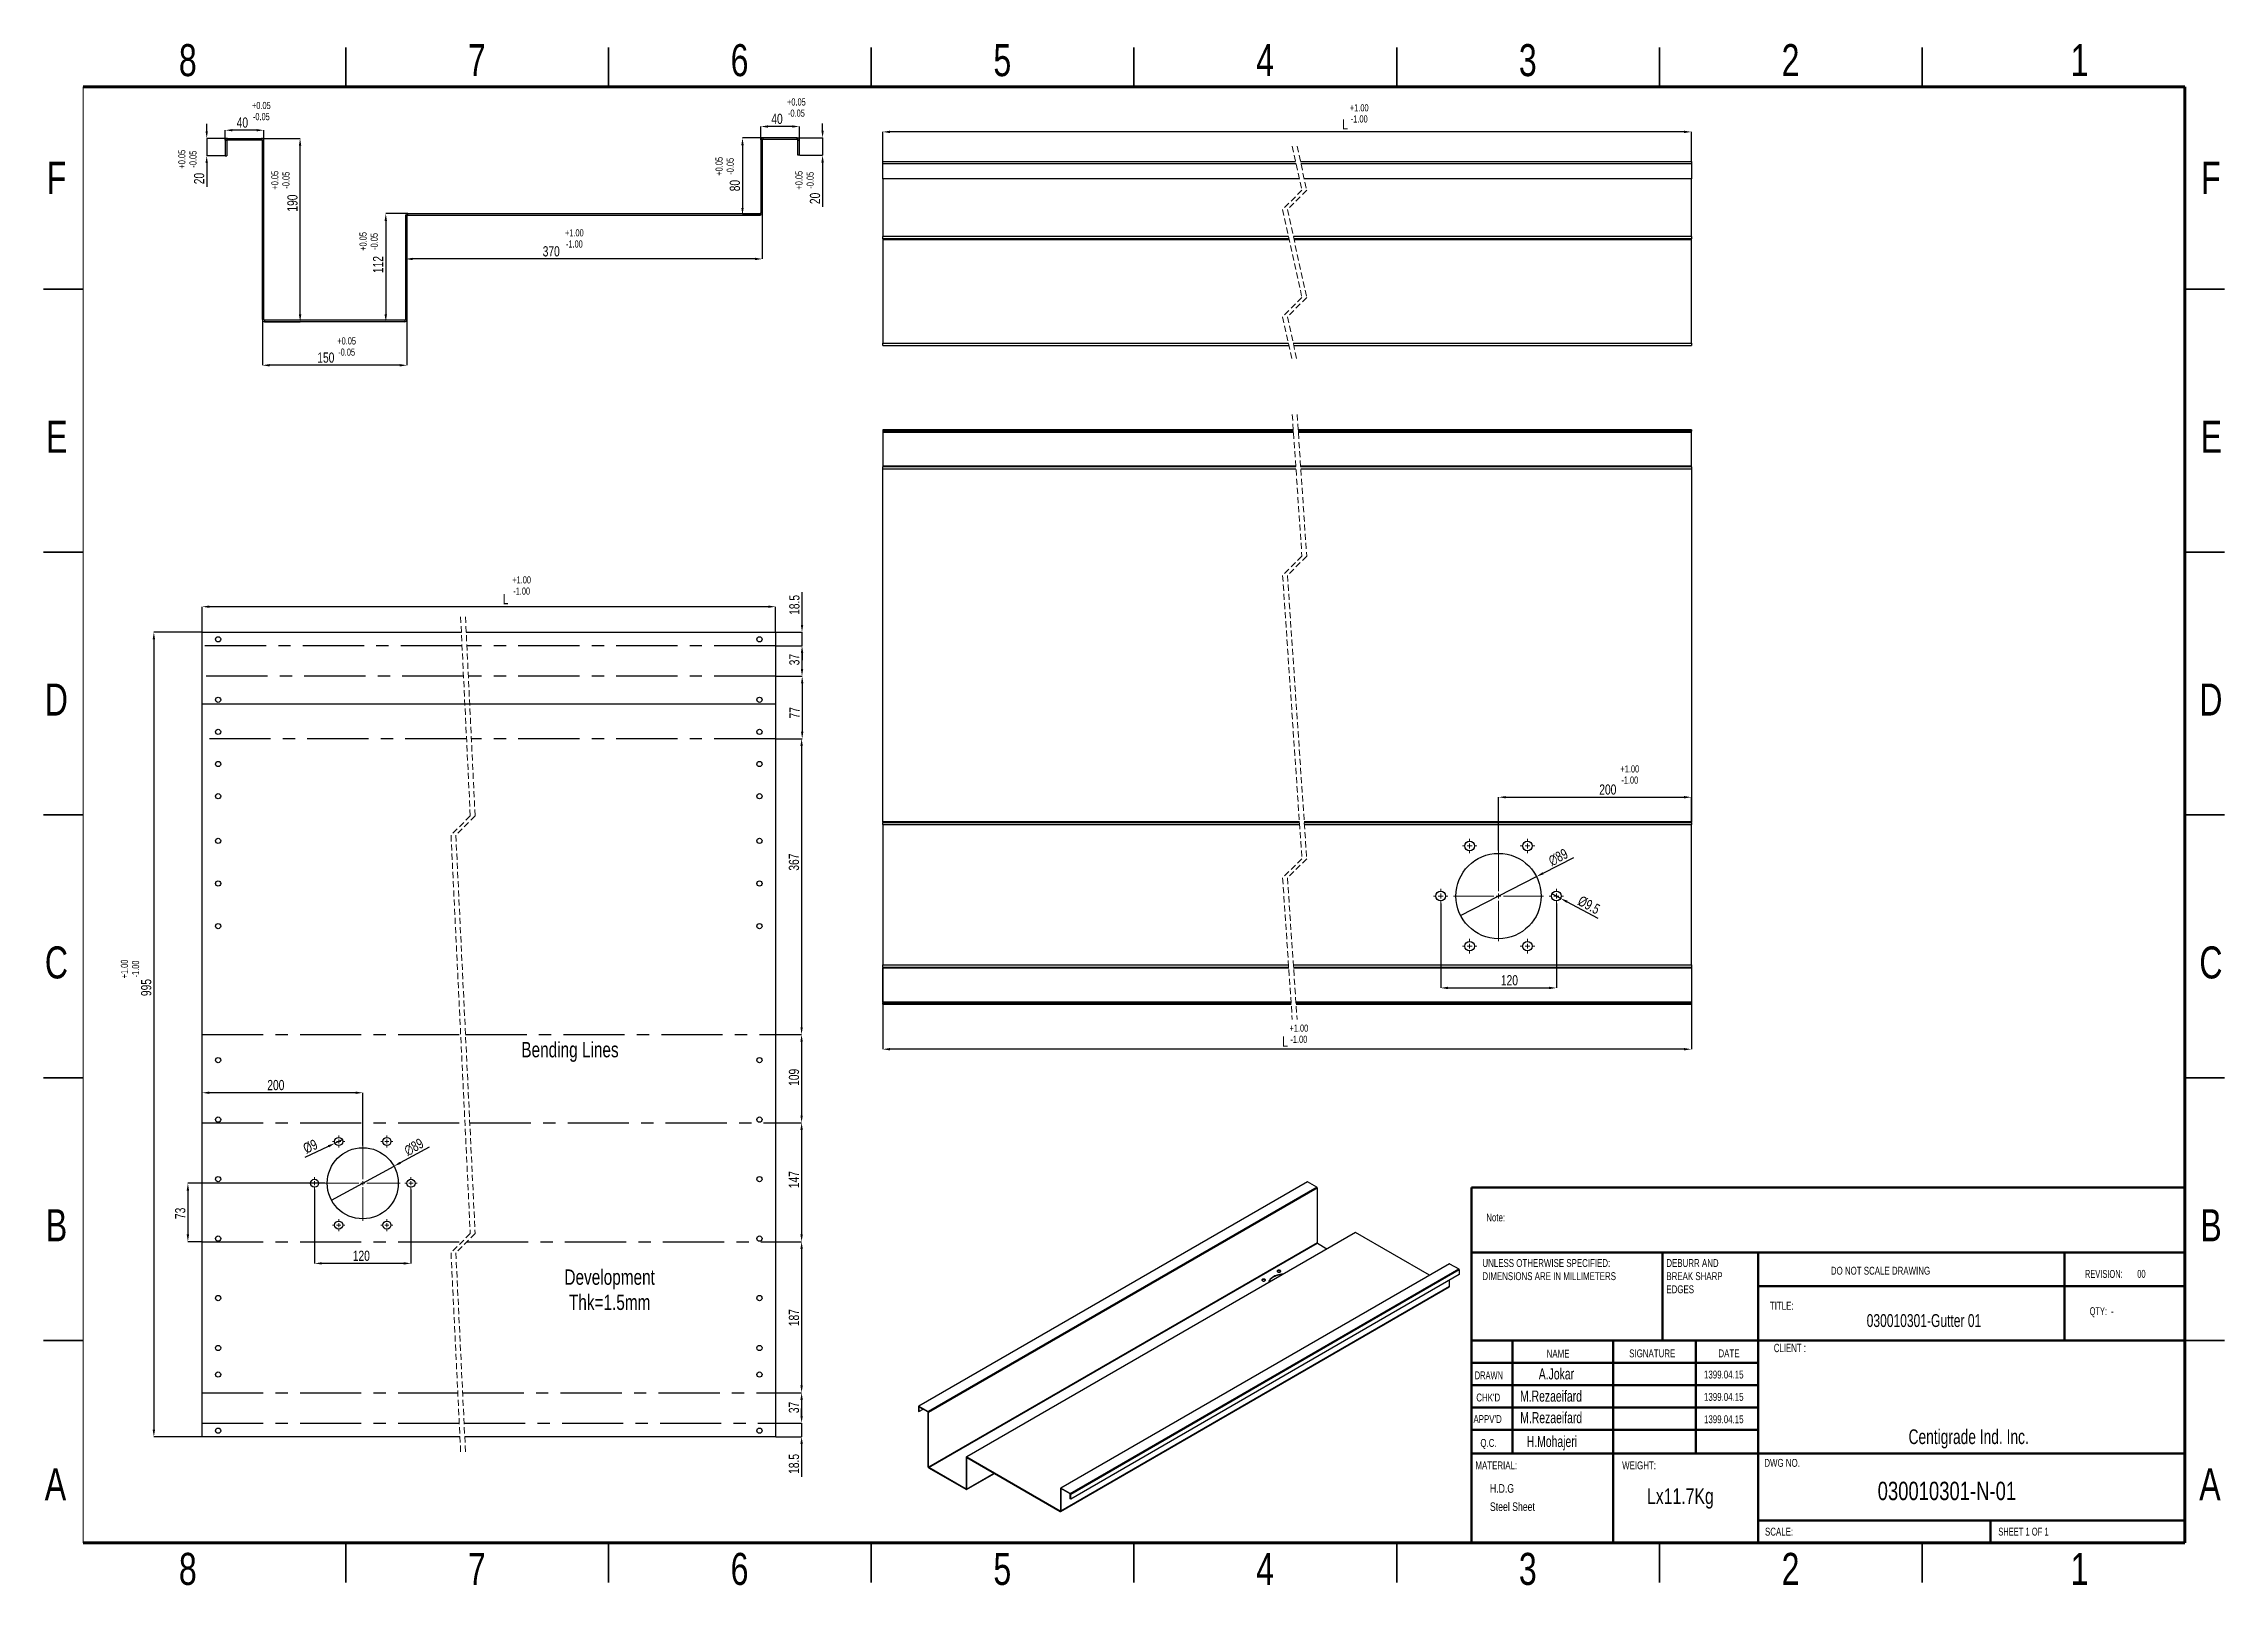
# Model space of a CAD drawing. Header units: millimetres. Extents: x 1386 to 1838, y 450 to 770.
import ezdxf

# ---------------------------------------------------------------- set-up
doc = ezdxf.new("R2010")
doc.units = ezdxf.units.MM
doc.linetypes.add('CENTERX2', pattern=[20.32, 12.7, -2.54, 2.54, -2.54])
doc.linetypes.add('HIDDEN', pattern=[1.905, 1.27, -0.635])
doc.styles.add('SLDTEXTSTYLE0', font='TXT', dxfattribs={"width": 0.75})
doc.styles.add('SLDTEXTSTYLE1', font='TXT', dxfattribs={"width": 0.686449})
doc.styles.add('SLDTEXTSTYLE2', font='TXT', dxfattribs={"width": 0.652778})
doc.styles.add('SLDTEXTSTYLE3', font='TXT', dxfattribs={"width": 0.692308})
doc.styles.add('SLDTEXTSTYLE4', font='TXT', dxfattribs={"width": 0.7})
doc.styles.add('SLDTEXTSTYLE5', font='TXT', dxfattribs={"width": 0.678571})
doc.dimstyles.new('SLDDIMSTYLE3', dxfattribs={"dimtxt": 2.116667, "dimasz": 1.5, "dimexe": 0, "dimexo": 0.0625, "dimgap": 0.529167, "dimtad": 1, "dimdec": 0, "dimlfac": 5, "dimrnd": 1e-09, "dimzin": 12, "dimdsep": 46, "dimtxsty": 'SLDTEXTSTYLE0', "dimsah": 1, "dimcen": 0.09, "dimadec": 0, "dimazin": 3, "dimtfac": 1, "dimtdec": 0, "dimtofl": 0, "dimtmove": 0, "dimatfit": 3, "dimfxl": 1, "dimfrac": 2, "dimtolj": 1, "dimtzin": 12, "dimarcsym": 0})
doc.dimstyles.new('SLDDIMSTYLE34', dxfattribs={"dimtxt": 2.116667, "dimasz": 1.5, "dimexe": 0, "dimexo": 0.0625, "dimgap": 0.529167, "dimtad": 1, "dimdec": 0, "dimlfac": 5, "dimrnd": 1e-09, "dimzin": 12, "dimdsep": 46, "dimtxsty": 'SLDTEXTSTYLE0', "dimblk1": 'NONE', "dimsah": 1, "dimcen": 0, "dimadec": 0, "dimazin": 3, "dimtfac": 1, "dimtdec": 0, "dimtmove": 0, "dimatfit": 3, "dimldrblk": 'NONE', "dimfxl": 1, "dimfrac": 2, "dimtolj": 1, "dimtzin": 12, "dimarcsym": 0})
doc.dimstyles.new('SLDDIMSTYLE35', dxfattribs={"dimtxt": 2.116667, "dimasz": 1.5, "dimexe": 0, "dimexo": 0.0625, "dimgap": 0.529167, "dimtad": 1, "dimdec": 0, "dimlfac": 5, "dimrnd": 1e-09, "dimzin": 12, "dimdsep": 46, "dimtxsty": 'SLDTEXTSTYLE0', "dimblk1": 'NONE', "dimsah": 1, "dimcen": 0, "dimadec": 0, "dimazin": 3, "dimtfac": 1, "dimtdec": 0, "dimtmove": 0, "dimatfit": 3, "dimldrblk": 'NONE', "dimfxl": 1, "dimfrac": 2, "dimtolj": 1, "dimtzin": 12, "dimarcsym": 0})
doc.dimstyles.new('SLDDIMSTYLE36', dxfattribs={"dimtxt": 2.116667, "dimasz": 1.5, "dimexe": 0, "dimexo": 0.0625, "dimgap": 0.529167, "dimtad": 1, "dimdec": 0, "dimlfac": 6, "dimrnd": 1e-09, "dimzin": 12, "dimdsep": 46, "dimtxsty": 'SLDTEXTSTYLE0', "dimsah": 1, "dimcen": 0.09, "dimadec": 0, "dimazin": 3, "dimtfac": 1, "dimtdec": 0, "dimtofl": 0, "dimtmove": 0, "dimatfit": 3, "dimfxl": 1, "dimfrac": 2, "dimtolj": 1, "dimtzin": 12, "dimarcsym": 0})
doc.dimstyles.new('SLDDIMSTYLE37', dxfattribs={"dimtxt": 2.116667, "dimasz": 1.5, "dimexe": 0, "dimexo": 0.0625, "dimgap": 0.529167, "dimtad": 1, "dimdec": 0, "dimlfac": 6, "dimrnd": 1e-09, "dimzin": 12, "dimdsep": 46, "dimtxsty": 'SLDTEXTSTYLE0', "dimsah": 1, "dimcen": 0.09, "dimadec": 0, "dimazin": 3, "dimtfac": 1, "dimtdec": 0, "dimtmove": 0, "dimatfit": 0, "dimfxl": 1, "dimfrac": 2, "dimtolj": 1, "dimtzin": 12, "dimarcsym": 0})
doc.dimstyles.new('SLDDIMSTYLE38', dxfattribs={"dimtxt": 2.116667, "dimasz": 1.5, "dimexe": 0, "dimexo": 0.0625, "dimgap": 0.529167, "dimtad": 1, "dimdec": 0, "dimlfac": 6, "dimrnd": 1e-09, "dimzin": 12, "dimdsep": 46, "dimtxsty": 'SLDTEXTSTYLE0', "dimblk1": 'NONE', "dimsah": 1, "dimcen": 0, "dimadec": 0, "dimazin": 3, "dimtfac": 1, "dimtdec": 0, "dimtmove": 0, "dimatfit": 3, "dimldrblk": 'NONE', "dimfxl": 1, "dimfrac": 2, "dimtolj": 1, "dimtzin": 12, "dimarcsym": 0})
doc.dimstyles.new('SLDDIMSTYLE39', dxfattribs={"dimtxt": 2.116667, "dimasz": 1.5, "dimexe": 0, "dimexo": 0.0625, "dimgap": 0.529167, "dimtad": 1, "dimdec": 0, "dimlfac": 6, "dimrnd": 1e-09, "dimzin": 12, "dimdsep": 46, "dimtxsty": 'SLDTEXTSTYLE0', "dimblk1": 'NONE', "dimsah": 1, "dimcen": 0, "dimadec": 0, "dimazin": 3, "dimtfac": 1, "dimtdec": 0, "dimtmove": 0, "dimatfit": 3, "dimldrblk": 'NONE', "dimfxl": 1, "dimfrac": 2, "dimtolj": 1, "dimtzin": 12, "dimarcsym": 0})
doc.dimstyles.new('SLDDIMSTYLE4', dxfattribs={"dimtxt": 2.116667, "dimasz": 1.5, "dimexe": 0, "dimexo": 0.0625, "dimgap": 0.529167, "dimtad": 1, "dimdec": 0, "dimlfac": 5, "dimrnd": 1e-09, "dimzin": 12, "dimdsep": 46, "dimtxsty": 'SLDTEXTSTYLE0', "dimsah": 1, "dimcen": 0.09, "dimadec": 0, "dimazin": 3, "dimtfac": 1, "dimtdec": 0, "dimtmove": 0, "dimatfit": 0, "dimfxl": 1, "dimfrac": 2, "dimtolj": 1, "dimtzin": 12, "dimarcsym": 0})

msp = doc.modelspace()

# ---------------------------------------------------------------- texts
at = {"color": 7, "linetype": 'Continuous', "lineweight": 0}
for s, insert, char_height, attachment_point, style in [('8', (1416.08, 769.97), 6.64, 2, 'SLDTEXTSTYLE0'), ('7', (1476.02, 769.97), 6.64, 2, 'SLDTEXTSTYLE0'), ('6', (1530.52, 769.97), 6.64, 2, 'SLDTEXTSTYLE0'), ('5', (1585.02, 769.97), 6.64, 2, 'SLDTEXTSTYLE0'), ('4', (1639.51, 769.97), 6.64, 2, 'SLDTEXTSTYLE0'), ('3', (1694.01, 769.97), 6.64, 2, 'SLDTEXTSTYLE0'), ('2', (1748.51, 769.97), 6.64, 2, 'SLDTEXTSTYLE0'), ('1', (1808.45, 769.97), 6.64, 2, 'SLDTEXTSTYLE0'), ('F', (1388.83, 745.57), 6.64, 2, 'SLDTEXTSTYLE0'), ('F', (1835.7, 745.57), 6.64, 2, 'SLDTEXTSTYLE0'), ('E', (1388.91, 691.89), 6.64, 2, 'SLDTEXTSTYLE0'), ('E', (1835.78, 691.89), 6.64, 2, 'SLDTEXTSTYLE0'), ('D', (1388.82, 637.4), 6.64, 2, 'SLDTEXTSTYLE0'), ('D', (1835.69, 637.4), 6.64, 2, 'SLDTEXTSTYLE0'), ('C', (1388.83, 582.9), 6.64, 2, 'SLDTEXTSTYLE0'), ('C', (1835.7, 582.9), 6.64, 2, 'SLDTEXTSTYLE0'), ('B', (1388.85, 528.4), 6.64, 2, 'SLDTEXTSTYLE0'), ('Note:', (1685.39, 527.52), 1.635, 1, 'SLDTEXTSTYLE0'), ('B', (1835.72, 528.4), 6.64, 2, 'SLDTEXTSTYLE0'), ('DO NOT SCALE DRAWING', (1756.87, 516.48), 1.6349, 1, 'SLDTEXTSTYLE0'), ('REVISION:       00', (1809.56, 515.82), 1.6349, 1, 'SLDTEXTSTYLE2'), ('TITLE:', (1744.23, 509.21), 1.635, 1, 'SLDTEXTSTYLE0'), ('030010301-Gutter 01', (1764.3, 506.66), 2.6703, 1, 'SLDTEXTSTYLE4'), ('QTY:  -', (1810.56, 508.09), 1.635, 1, 'SLDTEXTSTYLE5'), ('NAME', (1697.92, 499.28), 1.635, 1, 'SLDTEXTSTYLE0'), ('SIGNATURE', (1715.04, 499.34), 1.635, 1, 'SLDTEXTSTYLE0'), ('DATE', (1733.55, 499.34), 1.635, 1, 'SLDTEXTSTYLE0'), ('CLIENT :', (1745.04, 500.51), 1.73, 1, 'SLDTEXTSTYLE4'), ('DRAWN', (1683.01, 494.79), 1.635, 1, 'SLDTEXTSTYLE1'), ('A.Jokar', (1696.29, 495.43), 2.307, 1, 'SLDTEXTSTYLE4'), ('1399.04.15', (1730.56, 494.95), 1.635, 1, 'SLDTEXTSTYLE0'), ("CHK'D", (1683.33, 490.19), 1.635, 1, 'SLDTEXTSTYLE0'), ('M.Rezaeifard', (1692.4, 490.82), 2.307, 1, 'SLDTEXTSTYLE4'), ('1399.04.15', (1730.56, 490.32), 1.635, 1, 'SLDTEXTSTYLE0'), ("APPV'D", (1682.74, 485.72), 1.635, 1, 'SLDTEXTSTYLE0'), ('M.Rezaeifard', (1692.44, 486.36), 2.307, 1, 'SLDTEXTSTYLE4'), ('1399.04.15', (1730.56, 485.68), 1.635, 1, 'SLDTEXTSTYLE0'), ('Q.C.', (1684.18, 480.77), 1.635, 1, 'SLDTEXTSTYLE0'), ('H.Mohajeri', (1693.79, 481.41), 2.307, 1, 'SLDTEXTSTYLE4'), ('Centigrade Ind. Inc.', (1772.99, 482.77), 3.0518, 1, 'SLDTEXTSTYLE4'), ('MATERIAL:', (1683.15, 476.12), 1.635, 1, 'SLDTEXTSTYLE0'), ('WEIGHT:', (1713.58, 476.12), 1.633, 1, 'SLDTEXTSTYLE0'), ('DWG NO.', (1743.07, 476.64), 1.635, 1, 'SLDTEXTSTYLE0'), ('A', (1388.63, 474.72), 6.64, 2, 'SLDTEXTSTYLE0'), ('H.D.G', (1686.16, 471.42), 1.798, 1, 'SLDTEXTSTYLE0'), ('Lx11.7Kg', (1718.74, 470.56), 3.267, 1, 'SLDTEXTSTYLE0'), ('030010301-N-01', (1766.58, 471.91), 3.8148, 1, 'SLDTEXTSTYLE0'), ('A', (1835.5, 474.72), 6.64, 2, 'SLDTEXTSTYLE0'), ('Steel Sheet ', (1686.16, 467.64), 1.7983, 1, 'SLDTEXTSTYLE0'), ('SCALE:', (1743.21, 462.38), 1.635, 1, 'SLDTEXTSTYLE0'), ('SHEET 1 OF 1', (1791.6, 462.38), 1.6349, 1, 'SLDTEXTSTYLE3'), ('8', (1416.08, 457.16), 6.64, 2, 'SLDTEXTSTYLE0'), ('7', (1476.02, 457.16), 6.64, 2, 'SLDTEXTSTYLE0'), ('6', (1530.52, 457.16), 6.64, 2, 'SLDTEXTSTYLE0'), ('5', (1585.02, 457.16), 6.64, 2, 'SLDTEXTSTYLE0'), ('4', (1639.51, 457.16), 6.64, 2, 'SLDTEXTSTYLE0'), ('3', (1694.01, 457.16), 6.64, 2, 'SLDTEXTSTYLE0'), ('2', (1748.51, 457.16), 6.64, 2, 'SLDTEXTSTYLE0'), ('1', (1808.45, 457.16), 6.64, 2, 'SLDTEXTSTYLE0')]:
    msp.add_mtext(s, dxfattribs=dict(at, insert=insert, char_height=char_height, attachment_point=attachment_point, style=style))
at = {"color": 7, "linetype": 'Continuous', "lineweight": 18, "attachment_point": 2, "style": 'SLDTEXTSTYLE0'}
for s, insert, char_height in [('\\A1;+0.05', (1431.33, 757.99), 1.482), ('\\A1;-0.05', (1431.33, 755.68), 1.482), ('\\A1;+0.05', (1542.31, 758.72), 1.482), ('\\A1;-0.05', (1542.31, 756.41), 1.482), ('\\A1;+1.00', (1659.05, 757.51), 1.482), ('\\A1;-1.00', (1659.05, 755.2), 1.482), ('\\A1;+1.00', (1496.25, 731.59), 1.482), ('\\A1;-1.00', (1496.25, 729.27), 1.482), ('\\A1;+0.05', (1449.02, 709.18), 1.482), ('\\A1;-0.05', (1449.02, 706.86), 1.482), ('\\A1;+1.00', (1485.32, 659.63), 1.482), ('\\A1;-1.00', (1485.32, 657.31), 1.482), ('\\A1;+1.00', (1715.17, 620.44), 1.482), ('\\A1;-1.00', (1715.17, 618.13), 1.482), ('\\A1;+1.00', (1646.53, 566.7), 1.482), ('\\A1;-1.00', (1646.53, 564.38), 1.482), ('\\A1;Development ', (1503.58, 515.92), 3.175), ('\\A1;Thk=1.5mm', (1503.58, 510.7), 3.175)]:
    msp.add_mtext(s, dxfattribs=dict(at, insert=insert, char_height=char_height))
at = {"color": 7, "linetype": 'Continuous', "lineweight": 18, "char_height": 1.482, "attachment_point": 2, "rotation": 90, "style": 'SLDTEXTSTYLE0'}
for s, insert in [('\\A1;+0.05', (1414.1, 746.11)), ('\\A1;-0.05', (1416.41, 746.11)), ('\\A1;+0.05', (1525.53, 744.64)), ('\\A1;+0.05', (1433.39, 741.75)), ('\\A1;-0.05', (1435.7, 741.75)), ('\\A1;-0.05', (1527.84, 744.64)), ('\\A1;+0.05', (1542.1, 741.75)), ('\\A1;-0.05', (1544.42, 741.75)), ('\\A1;+0.05', (1451.69, 729.06)), ('\\A1;-0.05', (1454, 729.06)), ('\\A1;+1.00', (1402.19, 578.22)), ('\\A1;-1.00', (1404.5, 578.22))]:
    msp.add_mtext(s, dxfattribs=dict(at, insert=insert))
at = {"color": 7, "linetype": 'Continuous', "lineweight": 18, "insert": (1495.35, 563.08), "char_height": 3.175, "width": 24.6062, "attachment_point": 2, "style": 'SLDTEXTSTYLE0'}
msp.add_mtext('\\A1;Bending Lines', dxfattribs=at)

# ---------------------------------------------------------------- blocks, each defined once
blk = doc.blocks.new('*D70')
at = {"color": 0, "linetype": 'Continuous', "lineweight": -2, "transparency": 16777216}
for p, q in [((1560.21, 745.67), (1560.21, 751.77)), ((1726.44, 751.77), (1561.71, 751.77)), ((1727.94, 745.67), (1727.94, 751.77))]:
    blk.add_line(p, q, dxfattribs=at)
at = {"color": 0, "linetype": 'Continuous', "transparency": 16777216}
for points in [[(1561.71, 752.02), (1561.71, 751.52), (1560.21, 751.77)], [(1726.44, 752.02), (1726.44, 751.52), (1727.94, 751.77)]]:
    blk.add_solid(points, dxfattribs=at)
at = {"layer": 'Defpoints', "color": 0, "linetype": 'Continuous', "transparency": 16777216}
for p in [(1560.21, 751.77), (1560.21, 745.61), (1727.94, 745.61)]:
    blk.add_point(p, dxfattribs=at)
at = {"color": 0, "linetype": 'Continuous', "lineweight": 18, "transparency": 16777216, "insert": (1656.12, 754.41), "char_height": 2.117, "attachment_point": 2, "style": 'SLDTEXTSTYLE0'}
blk.add_mtext('\\A1;L', dxfattribs=at)
blk = doc.blocks.new('*D71')
at = {"color": 0, "linetype": 'Continuous', "lineweight": -2, "transparency": 16777216}
for p, q in [((1547.74, 752.02), (1547.74, 753.52)), ((1542.55, 750.52), (1547.74, 750.52)), ((1543, 746.92), (1547.74, 746.92)), ((1547.74, 750.52), (1547.74, 746.92)), ((1547.74, 745.42), (1547.74, 736.26))]:
    blk.add_line(p, q, dxfattribs=at)
at = {"color": 0, "linetype": 'Continuous', "transparency": 16777216}
for points in [[(1547.49, 752.02), (1547.99, 752.02), (1547.74, 750.52)], [(1547.49, 745.42), (1547.99, 745.42), (1547.74, 746.92)]]:
    blk.add_solid(points, dxfattribs=at)
at = {"layer": 'Defpoints', "color": 0, "linetype": 'Continuous', "transparency": 16777216}
for p in [(1542.49, 750.52), (1542.94, 746.92), (1547.74, 750.52)]:
    blk.add_point(p, dxfattribs=at)
at = {"color": 0, "linetype": 'Continuous', "lineweight": 18, "transparency": 16777216, "insert": (1545.1, 737.98), "char_height": 2.117, "attachment_point": 2, "rotation": 90, "style": 'SLDTEXTSTYLE0'}
blk.add_mtext('\\A1;20', dxfattribs=at)
blk = doc.blocks.new('*D72')
at = {"color": 0, "linetype": 'Continuous', "lineweight": -2, "transparency": 16777216}
for p, q in [((1534.94, 750.14), (1534.94, 752.89)), ((1541.44, 752.89), (1536.44, 752.89)), ((1542.94, 750.14), (1542.94, 752.89))]:
    blk.add_line(p, q, dxfattribs=at)
at = {"color": 0, "linetype": 'Continuous', "transparency": 16777216}
for points in [[(1536.44, 753.14), (1536.44, 752.64), (1534.94, 752.89)], [(1541.44, 753.14), (1541.44, 752.64), (1542.94, 752.89)]]:
    blk.add_solid(points, dxfattribs=at)
at = {"layer": 'Defpoints', "color": 0, "linetype": 'Continuous', "transparency": 16777216}
for p in [(1534.94, 752.89), (1534.94, 750.08), (1542.94, 750.08)]:
    blk.add_point(p, dxfattribs=at)
at = {"color": 0, "linetype": 'Continuous', "lineweight": 18, "transparency": 16777216, "insert": (1538.29, 755.54), "char_height": 2.117, "attachment_point": 2, "style": 'SLDTEXTSTYLE0'}
blk.add_mtext('\\A1;40', dxfattribs=at)
blk = doc.blocks.new('*D73')
at = {"color": 0, "linetype": 'Continuous', "lineweight": -2, "transparency": 16777216}
for p, q in [((1535.32, 750.52), (1531.13, 750.52)), ((1531.13, 749.02), (1531.13, 736.02)), ((1534.73, 734.52), (1531.13, 734.52))]:
    blk.add_line(p, q, dxfattribs=at)
at = {"color": 0, "linetype": 'Continuous', "transparency": 16777216}
for points in [[(1530.88, 749.02), (1531.38, 749.02), (1531.13, 750.52)], [(1530.88, 736.02), (1531.38, 736.02), (1531.13, 734.52)]]:
    blk.add_solid(points, dxfattribs=at)
at = {"layer": 'Defpoints', "color": 0, "linetype": 'Continuous', "transparency": 16777216}
for p in [(1535.39, 750.52), (1531.13, 734.52), (1534.79, 734.52)]:
    blk.add_point(p, dxfattribs=at)
at = {"color": 0, "linetype": 'Continuous', "lineweight": 18, "transparency": 16777216, "insert": (1528.48, 740.64), "char_height": 2.117, "attachment_point": 2, "rotation": 90, "style": 'SLDTEXTSTYLE0'}
blk.add_mtext('\\A1;80', dxfattribs=at)
blk = doc.blocks.new('*D74')
at = {"color": 0, "linetype": 'Continuous', "lineweight": -2, "transparency": 16777216}
for p, q in [((1461.24, 734.31), (1461.24, 725.43)), ((1535.24, 734.91), (1535.24, 725.43)), ((1533.74, 725.43), (1462.74, 725.43))]:
    blk.add_line(p, q, dxfattribs=at)
at = {"color": 0, "linetype": 'Continuous', "transparency": 16777216}
for points in [[(1462.74, 725.68), (1462.74, 725.18), (1461.24, 725.43)], [(1533.74, 725.68), (1533.74, 725.18), (1535.24, 725.43)]]:
    blk.add_solid(points, dxfattribs=at)
at = {"layer": 'Defpoints', "color": 0, "linetype": 'Continuous', "transparency": 16777216}
for p in [(1461.24, 734.38), (1535.24, 734.97), (1461.24, 725.43)]:
    blk.add_point(p, dxfattribs=at)
at = {"color": 0, "linetype": 'Continuous', "lineweight": 18, "transparency": 16777216, "insert": (1491.46, 728.07), "char_height": 2.117, "attachment_point": 2, "style": 'SLDTEXTSTYLE0'}
blk.add_mtext('\\A1;370', dxfattribs=at)
blk = doc.blocks.new('*D75')
at = {"color": 0, "linetype": 'Continuous', "lineweight": -2, "transparency": 16777216}
for p, q in [((1461.62, 734.82), (1457.14, 734.82)), ((1457.14, 733.32), (1457.14, 713.92)), ((1461.03, 712.42), (1457.14, 712.42))]:
    blk.add_line(p, q, dxfattribs=at)
at = {"color": 0, "linetype": 'Continuous', "transparency": 16777216}
for points in [[(1456.89, 733.32), (1457.39, 733.32), (1457.14, 734.82)], [(1456.89, 713.92), (1457.39, 713.92), (1457.14, 712.42)]]:
    blk.add_solid(points, dxfattribs=at)
at = {"layer": 'Defpoints', "color": 0, "linetype": 'Continuous', "transparency": 16777216}
for p in [(1461.69, 734.82), (1457.14, 712.42), (1461.09, 712.42)]:
    blk.add_point(p, dxfattribs=at)
at = {"color": 0, "linetype": 'Continuous', "lineweight": 18, "transparency": 16777216, "insert": (1454.49, 724.27), "char_height": 2.117, "attachment_point": 2, "rotation": 90, "style": 'SLDTEXTSTYLE0'}
blk.add_mtext('\\A1;112', dxfattribs=at)
blk = doc.blocks.new('*D76')
at = {"color": 0, "linetype": 'Continuous', "lineweight": -2, "transparency": 16777216}
for p, q in [((1431.54, 712.81), (1431.54, 703.39)), ((1461.54, 712.81), (1461.54, 703.39)), ((1460.04, 703.39), (1433.04, 703.39))]:
    blk.add_line(p, q, dxfattribs=at)
at = {"color": 0, "linetype": 'Continuous', "transparency": 16777216}
for points in [[(1433.04, 703.64), (1433.04, 703.14), (1431.54, 703.39)], [(1460.04, 703.64), (1460.04, 703.14), (1461.54, 703.39)]]:
    blk.add_solid(points, dxfattribs=at)
at = {"layer": 'Defpoints', "color": 0, "linetype": 'Continuous', "transparency": 16777216}
for p in [(1431.54, 712.87), (1461.54, 712.87), (1431.54, 703.39)]:
    blk.add_point(p, dxfattribs=at)
at = {"color": 0, "linetype": 'Continuous', "lineweight": 18, "transparency": 16777216, "insert": (1444.71, 706.04), "char_height": 2.117, "attachment_point": 2, "style": 'SLDTEXTSTYLE0'}
blk.add_mtext('\\A1;150', dxfattribs=at)
blk = doc.blocks.new('*D77')
at = {"color": 0, "linetype": 'Continuous', "lineweight": -2, "transparency": 16777216}
for p, q in [((1431.45, 750.42), (1439.37, 750.42)), ((1439.37, 713.92), (1439.37, 748.92)), ((1432.05, 712.42), (1439.37, 712.42))]:
    blk.add_line(p, q, dxfattribs=at)
at = {"color": 0, "linetype": 'Continuous', "transparency": 16777216}
for points in [[(1439.12, 748.92), (1439.62, 748.92), (1439.37, 750.42)], [(1439.12, 713.92), (1439.62, 713.92), (1439.37, 712.42)]]:
    blk.add_solid(points, dxfattribs=at)
at = {"layer": 'Defpoints', "color": 0, "linetype": 'Continuous', "transparency": 16777216}
for p in [(1431.39, 750.42), (1439.37, 750.42), (1431.99, 712.42)]:
    blk.add_point(p, dxfattribs=at)
at = {"color": 0, "linetype": 'Continuous', "lineweight": 18, "transparency": 16777216, "insert": (1436.72, 737.01), "char_height": 2.117, "attachment_point": 2, "rotation": 90, "style": 'SLDTEXTSTYLE0'}
blk.add_mtext('\\A1;190', dxfattribs=at)
blk = doc.blocks.new('*D78')
at = {"color": 0, "linetype": 'Continuous', "lineweight": -2, "transparency": 16777216}
for p, q in [((1423.84, 750.04), (1423.84, 752.12)), ((1430.34, 752.12), (1425.34, 752.12)), ((1431.84, 750.04), (1431.84, 752.12))]:
    blk.add_line(p, q, dxfattribs=at)
at = {"color": 0, "linetype": 'Continuous', "transparency": 16777216}
for points in [[(1425.34, 752.37), (1425.34, 751.87), (1423.84, 752.12)], [(1430.34, 752.37), (1430.34, 751.87), (1431.84, 752.12)]]:
    blk.add_solid(points, dxfattribs=at)
at = {"layer": 'Defpoints', "color": 0, "linetype": 'Continuous', "transparency": 16777216}
for p in [(1423.84, 752.12), (1423.84, 749.98), (1431.84, 749.98)]:
    blk.add_point(p, dxfattribs=at)
at = {"color": 0, "linetype": 'Continuous', "lineweight": 18, "transparency": 16777216, "insert": (1427.4, 754.77), "char_height": 2.117, "attachment_point": 2, "style": 'SLDTEXTSTYLE0'}
blk.add_mtext('\\A1;40', dxfattribs=at)
blk = doc.blocks.new('*D79')
at = {"color": 0, "linetype": 'Continuous', "lineweight": -2, "transparency": 16777216}
for p, q in [((1420, 751.92), (1420, 753.42)), ((1424.22, 750.42), (1420, 750.42)), ((1420, 750.42), (1420, 746.82)), ((1423.78, 746.82), (1420, 746.82)), ((1420, 745.32), (1420, 740.38))]:
    blk.add_line(p, q, dxfattribs=at)
at = {"color": 0, "linetype": 'Continuous', "transparency": 16777216}
for points in [[(1419.75, 751.92), (1420.25, 751.92), (1420, 750.42)], [(1419.75, 745.32), (1420.25, 745.32), (1420, 746.82)]]:
    blk.add_solid(points, dxfattribs=at)
at = {"layer": 'Defpoints', "color": 0, "linetype": 'Continuous', "transparency": 16777216}
for p in [(1420, 746.82), (1423.84, 746.82), (1424.29, 750.42)]:
    blk.add_point(p, dxfattribs=at)
at = {"color": 0, "linetype": 'Continuous', "lineweight": 18, "transparency": 16777216, "insert": (1417.36, 742.1), "char_height": 2.117, "attachment_point": 2, "rotation": 90, "style": 'SLDTEXTSTYLE0'}
blk.add_mtext('\\A1;20', dxfattribs=at)
blk = doc.blocks.new('*D49')
at = {"color": 0, "linetype": 'Continuous', "lineweight": -2, "transparency": 16777216}
for p, q in [((1560.21, 578.54), (1560.21, 561.58)), ((1727.94, 578.54), (1727.94, 561.58)), ((1726.44, 561.58), (1561.71, 561.58))]:
    blk.add_line(p, q, dxfattribs=at)
at = {"color": 0, "linetype": 'Continuous', "transparency": 16777216}
for points in [[(1561.71, 561.83), (1561.71, 561.33), (1560.21, 561.58)], [(1726.44, 561.83), (1726.44, 561.33), (1727.94, 561.58)]]:
    blk.add_solid(points, dxfattribs=at)
at = {"layer": 'Defpoints', "color": 0, "linetype": 'Continuous', "transparency": 16777216}
for p in [(1560.21, 578.6), (1727.94, 578.6), (1560.21, 561.58)]:
    blk.add_point(p, dxfattribs=at)
at = {"color": 0, "linetype": 'Continuous', "lineweight": 18, "transparency": 16777216, "insert": (1643.66, 564.23), "char_height": 2.117, "attachment_point": 2, "style": 'SLDTEXTSTYLE0'}
blk.add_mtext('\\A1;L', dxfattribs=at)
blk = doc.blocks.new('*D50')
at = {"color": 0, "linetype": 'Continuous', "lineweight": -2, "transparency": 16777216}
for p, q in [((1680.06, 589.32), (1695.82, 597.37)), ((1703.47, 601.28), (1697.15, 598.05))]:
    blk.add_line(p, q, dxfattribs=at)
at = {"color": 0, "linetype": 'Continuous', "transparency": 16777216}
blk.add_solid([(1697.04, 598.27), (1697.27, 597.83), (1695.82, 597.37)], dxfattribs=at)
at = {"layer": 'Defpoints', "color": 0, "linetype": 'Continuous', "transparency": 16777216}
for p in [(1695.82, 597.37), (1680.06, 589.32)]:
    blk.add_point(p, dxfattribs=at)
at = {"color": 0, "linetype": 'Continuous', "lineweight": 18, "transparency": 16777216, "insert": (1698.03, 601.47), "char_height": 2.117, "attachment_point": 1, "rotation": 27.0618, "style": 'SLDTEXTSTYLE0'}
blk.add_mtext('\\A1;∅89', dxfattribs=at)
blk = doc.blocks.new('_NONE')
blk = doc.blocks.new('*D51')
at = {"color": 0, "linetype": 'Continuous', "lineweight": -2, "transparency": 16777216}
for p, q in [((1699.06, 593.82), (1700.82, 592.87)), ((1708.58, 588.68), (1702.14, 592.15))]:
    blk.add_line(p, q, dxfattribs=at)
at = {"color": 0, "linetype": 'Continuous', "transparency": 16777216}
blk.add_solid([(1702.26, 592.37), (1702.02, 591.93), (1700.82, 592.87)], dxfattribs=at)
at = {"layer": 'Defpoints', "color": 0, "linetype": 'Continuous', "transparency": 16777216}
for p in [(1699.06, 593.82), (1700.82, 592.87)]:
    blk.add_point(p, dxfattribs=at)
at = {"color": 0, "linetype": 'Continuous', "lineweight": 18, "transparency": 16777216, "insert": (1705.18, 593.52), "char_height": 2.117, "attachment_point": 1, "rotation": 331.6474, "style": 'SLDTEXTSTYLE0'}
blk.add_mtext('\\A1;%%c9.5', dxfattribs=at)
blk = doc.blocks.new('*D52')
at = {"color": 0, "linetype": 'Continuous', "lineweight": -2, "transparency": 16777216}
for p, q in [((1675.94, 591.78), (1675.94, 574.29)), ((1699.94, 591.78), (1699.94, 574.29)), ((1677.44, 574.29), (1698.44, 574.29))]:
    blk.add_line(p, q, dxfattribs=at)
at = {"color": 0, "linetype": 'Continuous', "transparency": 16777216}
for points in [[(1677.44, 574.54), (1677.44, 574.04), (1675.94, 574.29)], [(1698.44, 574.54), (1698.44, 574.04), (1699.94, 574.29)]]:
    blk.add_solid(points, dxfattribs=at)
at = {"layer": 'Defpoints', "color": 0, "linetype": 'Continuous', "transparency": 16777216}
for p in [(1675.94, 591.84), (1699.94, 591.84), (1699.94, 574.29)]:
    blk.add_point(p, dxfattribs=at)
at = {"color": 0, "linetype": 'Continuous', "lineweight": 18, "transparency": 16777216, "insert": (1690.2, 576.94), "char_height": 2.117, "attachment_point": 2, "style": 'SLDTEXTSTYLE0'}
blk.add_mtext('\\A1;120', dxfattribs=at)
blk = doc.blocks.new('*D53')
at = {"color": 0, "linetype": 'Continuous', "lineweight": -2, "transparency": 16777216}
for p, q in [((1687.94, 602.75), (1687.94, 613.83)), ((1689.44, 613.83), (1726.44, 613.83)), ((1727.94, 608.66), (1727.94, 613.83))]:
    blk.add_line(p, q, dxfattribs=at)
at = {"color": 0, "linetype": 'Continuous', "transparency": 16777216}
for points in [[(1689.44, 614.08), (1689.44, 613.58), (1687.94, 613.83)], [(1726.44, 614.08), (1726.44, 613.58), (1727.94, 613.83)]]:
    blk.add_solid(points, dxfattribs=at)
at = {"layer": 'Defpoints', "color": 0, "linetype": 'Continuous', "transparency": 16777216}
for p in [(1727.94, 613.83), (1727.94, 608.6), (1687.94, 602.69)]:
    blk.add_point(p, dxfattribs=at)
at = {"color": 0, "linetype": 'Continuous', "lineweight": 18, "transparency": 16777216, "insert": (1710.61, 616.48), "char_height": 2.117, "attachment_point": 2, "style": 'SLDTEXTSTYLE0'}
blk.add_mtext('\\A1;200', dxfattribs=at)
blk = doc.blocks.new('SW_CENTERMARKSYMBOL_56')
at = {"color": 0, "linetype": 'Continuous', "lineweight": 0}
for p, q in [((-1, 0), (-1.5, 0)), ((0, 0), (-0.5, 0)), ((0, 1), (0, 1.5)), ((0, 0), (0, 0.5)), ((0, 0), (0, -0.5)), ((0, 0), (0.5, 0)), ((1, 0), (1.5, 0)), ((0, -1), (0, -1.5))]:
    blk.add_line(p, q, dxfattribs=at)
blk = doc.blocks.new('SW_CENTERMARKSYMBOL_57')
at = {"color": 0, "linetype": 'Continuous', "lineweight": 0}
for p, q in [((0, 1), (0, 9.35)), ((-1, 0), (-9.35, 0)), ((0, 0), (-0.5, 0)), ((0, 0), (0, 0.5)), ((0, 0), (0, -0.5)), ((0, 0), (0.5, 0)), ((1, 0), (9.35, 0)), ((0, -1), (0, -9.35))]:
    blk.add_line(p, q, dxfattribs=at)
blk = doc.blocks.new('SW_CENTERMARKSYMBOL_58')
at = {"color": 0, "linetype": 'Continuous', "lineweight": 0}
for p, q in [((-1, 0), (-1.5, 0)), ((0, 0), (-0.5, 0)), ((0, 1), (0, 1.5)), ((0, 0), (0, 0.5)), ((0, 0), (0, -0.5)), ((0, 0), (0.5, 0)), ((1, 0), (1.5, 0)), ((0, -1), (0, -1.5))]:
    blk.add_line(p, q, dxfattribs=at)
blk = doc.blocks.new('SW_CENTERMARKSYMBOL_59')
at = {"color": 0, "linetype": 'Continuous', "lineweight": 0}
for p, q in [((-1, 0), (-1.5, 0)), ((0, 0), (-0.5, 0)), ((0, 1), (0, 1.5)), ((0, 0), (0, 0.5)), ((0, 0), (0, -0.5)), ((0, 0), (0.5, 0)), ((1, 0), (1.5, 0)), ((0, -1), (0, -1.5))]:
    blk.add_line(p, q, dxfattribs=at)
blk = doc.blocks.new('SW_CENTERMARKSYMBOL_60')
at = {"color": 0, "linetype": 'Continuous', "lineweight": 0}
for p, q in [((-1, 0), (-1.5, 0)), ((0, 0), (-0.5, 0)), ((0, 1), (0, 1.5)), ((0, 0), (0, 0.5)), ((0, 0), (0, -0.5)), ((0, 0), (0.5, 0)), ((1, 0), (1.5, 0)), ((0, -1), (0, -1.5))]:
    blk.add_line(p, q, dxfattribs=at)
blk = doc.blocks.new('SW_CENTERMARKSYMBOL_61')
at = {"color": 0, "linetype": 'Continuous', "lineweight": 0}
for p, q in [((-1, 0), (-1.5, 0)), ((0, 0), (-0.5, 0)), ((0, 1), (0, 1.5)), ((0, 0), (0, 0.5)), ((0, 0), (0, -0.5)), ((0, 0), (0.5, 0)), ((1, 0), (1.5, 0)), ((0, -1), (0, -1.5))]:
    blk.add_line(p, q, dxfattribs=at)
blk = doc.blocks.new('SW_CENTERMARKSYMBOL_62')
at = {"color": 0, "linetype": 'Continuous', "lineweight": 0}
for p, q in [((-1, 0), (-1.5, 0)), ((0, 0), (-0.5, 0)), ((0, 1), (0, 1.5)), ((0, 0), (0, 0.5)), ((0, 0), (0, -0.5)), ((0, 0), (0.5, 0)), ((1, 0), (1.5, 0)), ((0, -1), (0, -1.5))]:
    blk.add_line(p, q, dxfattribs=at)
blk = doc.blocks.new('*D54')
at = {"color": 0, "linetype": 'Continuous', "lineweight": -2, "transparency": 16777216}
for p, q in [((1419.04, 648.12), (1419.04, 653.33)), ((1536.47, 653.33), (1420.54, 653.33)), ((1537.97, 648.12), (1537.97, 653.33))]:
    blk.add_line(p, q, dxfattribs=at)
at = {"color": 0, "linetype": 'Continuous', "transparency": 16777216}
for points in [[(1420.54, 653.58), (1420.54, 653.08), (1419.04, 653.33)], [(1536.47, 653.58), (1536.47, 653.08), (1537.97, 653.33)]]:
    blk.add_solid(points, dxfattribs=at)
at = {"layer": 'Defpoints', "color": 0, "linetype": 'Continuous', "transparency": 16777216}
for p in [(1419.04, 653.33), (1419.04, 648.06), (1537.97, 648.06)]:
    blk.add_point(p, dxfattribs=at)
at = {"color": 0, "linetype": 'Continuous', "lineweight": 18, "transparency": 16777216, "insert": (1482, 655.97), "char_height": 2.117, "attachment_point": 2, "style": 'SLDTEXTSTYLE0'}
blk.add_mtext('\\A1;L', dxfattribs=at)
blk = doc.blocks.new('*D55')
at = {"color": 0, "linetype": 'Continuous', "lineweight": -2, "transparency": 16777216}
for p, q in [((1418.98, 648.06), (1409.04, 648.06)), ((1409.04, 646.56), (1409.04, 482.74)), ((1418.98, 481.24), (1409.04, 481.24))]:
    blk.add_line(p, q, dxfattribs=at)
at = {"color": 0, "linetype": 'Continuous', "transparency": 16777216}
for points in [[(1408.79, 646.56), (1409.29, 646.56), (1409.04, 648.06)], [(1408.79, 482.74), (1409.29, 482.74), (1409.04, 481.24)]]:
    blk.add_solid(points, dxfattribs=at)
at = {"layer": 'Defpoints', "color": 0, "linetype": 'Continuous', "transparency": 16777216}
for p in [(1419.04, 648.06), (1409.04, 481.24), (1419.04, 481.24)]:
    blk.add_point(p, dxfattribs=at)
at = {"color": 0, "linetype": 'Continuous', "lineweight": 18, "transparency": 16777216, "insert": (1406.39, 574.37), "char_height": 2.117, "attachment_point": 2, "rotation": 90, "style": 'SLDTEXTSTYLE0'}
blk.add_mtext('\\A1;995', dxfattribs=at)
blk = doc.blocks.new('*D56')
at = {"color": 0, "linetype": 'Continuous', "lineweight": -2, "transparency": 16777216}
for p, q in [((1543.48, 649.56), (1543.48, 656.35)), ((1538.04, 648.06), (1543.48, 648.06)), ((1543.48, 645.24), (1543.48, 648.06)), ((1538.04, 645.24), (1543.48, 645.24)), ((1543.48, 643.74), (1543.48, 642.24))]:
    blk.add_line(p, q, dxfattribs=at)
at = {"color": 0, "linetype": 'Continuous', "transparency": 16777216}
for points in [[(1543.23, 649.56), (1543.73, 649.56), (1543.48, 648.06)], [(1543.23, 643.74), (1543.73, 643.74), (1543.48, 645.24)]]:
    blk.add_solid(points, dxfattribs=at)
at = {"layer": 'Defpoints', "color": 0, "linetype": 'Continuous', "transparency": 16777216}
for p in [(1537.97, 648.06), (1543.48, 648.06), (1537.97, 645.24)]:
    blk.add_point(p, dxfattribs=at)
at = {"color": 0, "linetype": 'Continuous', "lineweight": 18, "transparency": 16777216, "insert": (1540.83, 653.7), "char_height": 2.117, "attachment_point": 2, "rotation": 90, "style": 'SLDTEXTSTYLE0'}
blk.add_mtext('\\A1;18.5', dxfattribs=at)
blk = doc.blocks.new('*D57')
at = {"color": 0, "linetype": 'Continuous', "lineweight": -2, "transparency": 16777216}
for p, q in [((1538.04, 645.24), (1543.48, 645.24)), ((1543.48, 640.43), (1543.48, 643.74)), ((1538.04, 638.93), (1543.48, 638.93))]:
    blk.add_line(p, q, dxfattribs=at)
at = {"color": 0, "linetype": 'Continuous', "transparency": 16777216}
for points in [[(1543.23, 643.74), (1543.73, 643.74), (1543.48, 645.24)], [(1543.23, 640.43), (1543.73, 640.43), (1543.48, 638.93)]]:
    blk.add_solid(points, dxfattribs=at)
at = {"layer": 'Defpoints', "color": 0, "linetype": 'Continuous', "transparency": 16777216}
for p in [(1537.97, 645.24), (1543.48, 645.24), (1537.97, 638.93)]:
    blk.add_point(p, dxfattribs=at)
at = {"color": 0, "linetype": 'Continuous', "lineweight": 18, "transparency": 16777216, "insert": (1540.83, 642.36), "char_height": 2.117, "attachment_point": 2, "rotation": 90, "style": 'SLDTEXTSTYLE0'}
blk.add_mtext('\\A1;37', dxfattribs=at)
blk = doc.blocks.new('*D58')
at = {"color": 0, "linetype": 'Continuous', "lineweight": -2, "transparency": 16777216}
for p, q in [((1538.04, 638.93), (1543.51, 638.93)), ((1543.51, 637.43), (1543.51, 627.45)), ((1538.04, 625.95), (1543.51, 625.95))]:
    blk.add_line(p, q, dxfattribs=at)
at = {"color": 0, "linetype": 'Continuous', "transparency": 16777216}
for points in [[(1543.26, 637.43), (1543.76, 637.43), (1543.51, 638.93)], [(1543.26, 627.45), (1543.76, 627.45), (1543.51, 625.95)]]:
    blk.add_solid(points, dxfattribs=at)
at = {"layer": 'Defpoints', "color": 0, "linetype": 'Continuous', "transparency": 16777216}
for p in [(1537.97, 638.93), (1537.97, 625.95), (1543.51, 625.95)]:
    blk.add_point(p, dxfattribs=at)
at = {"color": 0, "linetype": 'Continuous', "lineweight": 18, "transparency": 16777216, "insert": (1540.86, 631.34), "char_height": 2.117, "attachment_point": 2, "rotation": 90, "style": 'SLDTEXTSTYLE0'}
blk.add_mtext('\\A1;77', dxfattribs=at)
blk = doc.blocks.new('*D59')
at = {"color": 0, "linetype": 'Continuous', "lineweight": -2, "transparency": 16777216}
for p, q in [((1538.04, 625.95), (1543.39, 625.95)), ((1543.39, 624.45), (1543.39, 566.14)), ((1538.04, 564.64), (1543.39, 564.64))]:
    blk.add_line(p, q, dxfattribs=at)
at = {"color": 0, "linetype": 'Continuous', "transparency": 16777216}
for points in [[(1543.14, 624.45), (1543.64, 624.45), (1543.39, 625.95)], [(1543.14, 566.14), (1543.64, 566.14), (1543.39, 564.64)]]:
    blk.add_solid(points, dxfattribs=at)
at = {"layer": 'Defpoints', "color": 0, "linetype": 'Continuous', "transparency": 16777216}
for p in [(1537.97, 625.95), (1537.97, 564.64), (1543.39, 564.64)]:
    blk.add_point(p, dxfattribs=at)
at = {"color": 0, "linetype": 'Continuous', "lineweight": 18, "transparency": 16777216, "insert": (1540.74, 600.37), "char_height": 2.117, "attachment_point": 2, "rotation": 90, "style": 'SLDTEXTSTYLE0'}
blk.add_mtext('\\A1;367', dxfattribs=at)
blk = doc.blocks.new('*D60')
at = {"color": 0, "linetype": 'Continuous', "lineweight": -2, "transparency": 16777216}
for p, q in [((1538.04, 564.64), (1543.39, 564.64)), ((1543.39, 563.14), (1543.39, 547.83)), ((1538.04, 546.33), (1543.39, 546.33))]:
    blk.add_line(p, q, dxfattribs=at)
at = {"color": 0, "linetype": 'Continuous', "transparency": 16777216}
for points in [[(1543.14, 563.14), (1543.64, 563.14), (1543.39, 564.64)], [(1543.14, 547.83), (1543.64, 547.83), (1543.39, 546.33)]]:
    blk.add_solid(points, dxfattribs=at)
at = {"layer": 'Defpoints', "color": 0, "linetype": 'Continuous', "transparency": 16777216}
for p in [(1537.97, 564.64), (1537.97, 546.33), (1543.39, 546.33)]:
    blk.add_point(p, dxfattribs=at)
at = {"color": 0, "linetype": 'Continuous', "lineweight": 18, "transparency": 16777216, "insert": (1540.74, 555.75), "char_height": 2.117, "attachment_point": 2, "rotation": 90, "style": 'SLDTEXTSTYLE0'}
blk.add_mtext('\\A1;109', dxfattribs=at)
blk = doc.blocks.new('*D61')
at = {"color": 0, "linetype": 'Continuous', "lineweight": -2, "transparency": 16777216}
for p, q in [((1538.04, 546.33), (1543.39, 546.33)), ((1543.39, 544.83), (1543.39, 523.18)), ((1538.04, 521.68), (1543.39, 521.68))]:
    blk.add_line(p, q, dxfattribs=at)
at = {"color": 0, "linetype": 'Continuous', "transparency": 16777216}
for points in [[(1543.14, 544.83), (1543.64, 544.83), (1543.39, 546.33)], [(1543.14, 523.18), (1543.64, 523.18), (1543.39, 521.68)]]:
    blk.add_solid(points, dxfattribs=at)
at = {"layer": 'Defpoints', "color": 0, "linetype": 'Continuous', "transparency": 16777216}
for p in [(1537.97, 546.33), (1537.97, 521.68), (1543.39, 521.68)]:
    blk.add_point(p, dxfattribs=at)
at = {"color": 0, "linetype": 'Continuous', "lineweight": 18, "transparency": 16777216, "insert": (1540.74, 534.55), "char_height": 2.117, "attachment_point": 2, "rotation": 90, "style": 'SLDTEXTSTYLE0'}
blk.add_mtext('\\A1;147', dxfattribs=at)
blk = doc.blocks.new('*D62')
at = {"color": 0, "linetype": 'Continuous', "lineweight": -2, "transparency": 16777216}
for p, q in [((1538.04, 521.68), (1543.39, 521.68)), ((1543.39, 520.18), (1543.39, 491.87)), ((1538.04, 490.37), (1543.39, 490.37))]:
    blk.add_line(p, q, dxfattribs=at)
at = {"color": 0, "linetype": 'Continuous', "transparency": 16777216}
for points in [[(1543.14, 520.18), (1543.64, 520.18), (1543.39, 521.68)], [(1543.14, 491.87), (1543.64, 491.87), (1543.39, 490.37)]]:
    blk.add_solid(points, dxfattribs=at)
at = {"layer": 'Defpoints', "color": 0, "linetype": 'Continuous', "transparency": 16777216}
for p in [(1537.97, 521.68), (1537.97, 490.37), (1543.39, 490.37)]:
    blk.add_point(p, dxfattribs=at)
at = {"color": 0, "linetype": 'Continuous', "lineweight": 18, "transparency": 16777216, "insert": (1540.74, 505.93), "char_height": 2.117, "attachment_point": 2, "rotation": 90, "style": 'SLDTEXTSTYLE0'}
blk.add_mtext('\\A1;187', dxfattribs=at)
blk = doc.blocks.new('*D63')
at = {"color": 0, "linetype": 'Continuous', "lineweight": -2, "transparency": 16777216}
for p, q in [((1538.04, 490.37), (1543.39, 490.37)), ((1543.39, 488.87), (1543.39, 485.56)), ((1538.04, 484.06), (1543.39, 484.06))]:
    blk.add_line(p, q, dxfattribs=at)
at = {"color": 0, "linetype": 'Continuous', "transparency": 16777216}
for points in [[(1543.14, 488.87), (1543.64, 488.87), (1543.39, 490.37)], [(1543.14, 485.56), (1543.64, 485.56), (1543.39, 484.06)]]:
    blk.add_solid(points, dxfattribs=at)
at = {"layer": 'Defpoints', "color": 0, "linetype": 'Continuous', "transparency": 16777216}
for p in [(1537.97, 490.37), (1537.97, 484.06), (1543.39, 484.06)]:
    blk.add_point(p, dxfattribs=at)
at = {"color": 0, "linetype": 'Continuous', "lineweight": 18, "transparency": 16777216, "insert": (1540.74, 487.31), "char_height": 2.117, "attachment_point": 2, "rotation": 90, "style": 'SLDTEXTSTYLE0'}
blk.add_mtext('\\A1;37', dxfattribs=at)
blk = doc.blocks.new('*D64')
at = {"color": 0, "linetype": 'Continuous', "lineweight": -2, "transparency": 16777216}
for p, q in [((1538.04, 484.06), (1543.39, 484.06)), ((1543.39, 485.56), (1543.39, 487.06)), ((1543.39, 484.06), (1543.39, 481.24)), ((1538.04, 481.24), (1543.39, 481.24)), ((1543.39, 479.74), (1543.39, 472.95))]:
    blk.add_line(p, q, dxfattribs=at)
at = {"color": 0, "linetype": 'Continuous', "transparency": 16777216}
for points in [[(1543.14, 485.56), (1543.64, 485.56), (1543.39, 484.06)], [(1543.14, 479.74), (1543.64, 479.74), (1543.39, 481.24)]]:
    blk.add_solid(points, dxfattribs=at)
at = {"layer": 'Defpoints', "color": 0, "linetype": 'Continuous', "transparency": 16777216}
for p in [(1537.97, 484.06), (1537.97, 481.24), (1543.39, 481.24)]:
    blk.add_point(p, dxfattribs=at)
at = {"color": 0, "linetype": 'Continuous', "lineweight": 18, "transparency": 16777216, "insert": (1540.74, 475.6), "char_height": 2.117, "attachment_point": 2, "rotation": 90, "style": 'SLDTEXTSTYLE0'}
blk.add_mtext('\\A1;18.5', dxfattribs=at)
blk = doc.blocks.new('*D65')
at = {"color": 0, "linetype": 'Continuous', "lineweight": -2, "transparency": 16777216}
for p, q in [((1419.04, 481.3), (1419.04, 552.56)), ((1450.87, 552.56), (1420.54, 552.56)), ((1452.37, 541.64), (1452.37, 552.56))]:
    blk.add_line(p, q, dxfattribs=at)
at = {"color": 0, "linetype": 'Continuous', "transparency": 16777216}
for points in [[(1420.54, 552.81), (1420.54, 552.31), (1419.04, 552.56)], [(1450.87, 552.81), (1450.87, 552.31), (1452.37, 552.56)]]:
    blk.add_solid(points, dxfattribs=at)
at = {"layer": 'Defpoints', "color": 0, "linetype": 'Continuous', "transparency": 16777216}
for p in [(1419.04, 552.56), (1452.37, 541.58), (1419.04, 481.24)]:
    blk.add_point(p, dxfattribs=at)
at = {"color": 0, "linetype": 'Continuous', "lineweight": 18, "transparency": 16777216, "insert": (1434.34, 555.21), "char_height": 2.117, "attachment_point": 2, "style": 'SLDTEXTSTYLE0'}
blk.add_mtext('\\A1;200', dxfattribs=at)
blk = doc.blocks.new('*D66')
at = {"color": 0, "linetype": 'Continuous', "lineweight": -2, "transparency": 16777216}
for p, q in [((1444.52, 533.79), (1416.1, 533.79)), ((1416.1, 532.29), (1416.1, 523.18)), ((1418.98, 521.68), (1416.1, 521.68))]:
    blk.add_line(p, q, dxfattribs=at)
at = {"color": 0, "linetype": 'Continuous', "transparency": 16777216}
for points in [[(1415.85, 532.29), (1416.35, 532.29), (1416.1, 533.79)], [(1415.85, 523.18), (1416.35, 523.18), (1416.1, 521.68)]]:
    blk.add_solid(points, dxfattribs=at)
at = {"layer": 'Defpoints', "color": 0, "linetype": 'Continuous', "transparency": 16777216}
for p in [(1444.58, 533.79), (1416.1, 521.68), (1419.04, 521.68)]:
    blk.add_point(p, dxfattribs=at)
at = {"color": 0, "linetype": 'Continuous', "lineweight": 18, "transparency": 16777216, "insert": (1413.45, 527.55), "char_height": 2.117, "attachment_point": 2, "rotation": 90, "style": 'SLDTEXTSTYLE0'}
blk.add_mtext('\\A1;73', dxfattribs=at)
blk = doc.blocks.new('*D67')
at = {"color": 0, "linetype": 'Continuous', "lineweight": -2, "transparency": 16777216}
for p, q in [((1466.12, 541.29), (1460.16, 538.04)), ((1445.9, 530.26), (1458.85, 537.32))]:
    blk.add_line(p, q, dxfattribs=at)
at = {"color": 0, "linetype": 'Continuous', "transparency": 16777216}
blk.add_solid([(1460.04, 538.26), (1460.28, 537.82), (1458.85, 537.32)], dxfattribs=at)
at = {"layer": 'Defpoints', "color": 0, "linetype": 'Continuous', "transparency": 16777216}
for p in [(1458.85, 537.32), (1445.9, 530.26)]:
    blk.add_point(p, dxfattribs=at)
at = {"color": 0, "linetype": 'Continuous', "lineweight": 18, "transparency": 16777216, "insert": (1460.68, 541.33), "char_height": 2.117, "attachment_point": 1, "rotation": 28.6104, "style": 'SLDTEXTSTYLE0'}
blk.add_mtext('\\A1;∅89', dxfattribs=at)
blk = doc.blocks.new('*D68')
at = {"color": 0, "linetype": 'Continuous', "lineweight": -2, "transparency": 16777216}
for p, q in [((1448.13, 542.8), (1446.62, 542.1)), ((1440.39, 539.19), (1445.26, 541.46))]:
    blk.add_line(p, q, dxfattribs=at)
at = {"color": 0, "linetype": 'Continuous', "transparency": 16777216}
blk.add_solid([(1445.15, 541.69), (1445.36, 541.24), (1446.62, 542.1)], dxfattribs=at)
at = {"layer": 'Defpoints', "color": 0, "linetype": 'Continuous', "transparency": 16777216}
for p in [(1448.13, 542.8), (1446.62, 542.1)]:
    blk.add_point(p, dxfattribs=at)
at = {"color": 0, "linetype": 'Continuous', "lineweight": 18, "transparency": 16777216, "insert": (1439.75, 541.81), "char_height": 2.117, "attachment_point": 1, "rotation": 25.0459, "style": 'SLDTEXTSTYLE0'}
blk.add_mtext('\\A1;%%c9', dxfattribs=at)
blk = doc.blocks.new('*D69')
at = {"color": 0, "linetype": 'Continuous', "lineweight": -2, "transparency": 16777216}
for p, q in [((1442.37, 532.48), (1442.37, 517.18)), ((1462.37, 532.48), (1462.37, 517.18)), ((1460.87, 517.18), (1443.87, 517.18))]:
    blk.add_line(p, q, dxfattribs=at)
at = {"color": 0, "linetype": 'Continuous', "transparency": 16777216}
for points in [[(1443.87, 517.43), (1443.87, 516.93), (1442.37, 517.18)], [(1460.87, 517.43), (1460.87, 516.93), (1462.37, 517.18)]]:
    blk.add_solid(points, dxfattribs=at)
at = {"layer": 'Defpoints', "color": 0, "linetype": 'Continuous', "transparency": 16777216}
for p in [(1442.37, 532.54), (1462.37, 532.54), (1442.37, 517.18)]:
    blk.add_point(p, dxfattribs=at)
at = {"color": 0, "linetype": 'Continuous', "lineweight": 18, "transparency": 16777216, "insert": (1452.07, 519.82), "char_height": 2.117, "attachment_point": 2, "style": 'SLDTEXTSTYLE0'}
blk.add_mtext('\\A1;120', dxfattribs=at)
blk = doc.blocks.new('SW_CENTERMARKSYMBOL_63')
at = {"color": 0, "linetype": 'Continuous', "lineweight": 0}
for p, q in [((-0.83, 0), (-1.25, 0)), ((0, 0), (-0.42, 0)), ((0, 0.83), (0, 1.25)), ((0, 0), (0, 0.42)), ((0, 0), (0, -0.42)), ((0, 0), (0.42, 0)), ((0.83, 0), (1.25, 0)), ((0, -0.83), (0, -1.25))]:
    blk.add_line(p, q, dxfattribs=at)
blk = doc.blocks.new('SW_CENTERMARKSYMBOL_64')
at = {"color": 0, "linetype": 'Continuous', "lineweight": 0}
for p, q in [((0, 0.83), (0, 7.79)), ((-0.83, 0), (-7.79, 0)), ((0, 0), (-0.42, 0)), ((0, 0), (0, 0.42)), ((0, 0), (0, -0.42)), ((0, 0), (0.42, 0)), ((0.83, 0), (7.79, 0)), ((0, -0.83), (0, -7.79))]:
    blk.add_line(p, q, dxfattribs=at)
blk = doc.blocks.new('SW_CENTERMARKSYMBOL_65')
at = {"color": 0, "linetype": 'Continuous', "lineweight": 0}
for p, q in [((-0.83, 0), (-1.25, 0)), ((0, 0), (-0.42, 0)), ((0, 0.83), (0, 1.25)), ((0, 0), (0, 0.42)), ((0, 0), (0, -0.42)), ((0, 0), (0.42, 0)), ((0.83, 0), (1.25, 0)), ((0, -0.83), (0, -1.25))]:
    blk.add_line(p, q, dxfattribs=at)
blk = doc.blocks.new('SW_CENTERMARKSYMBOL_66')
at = {"color": 0, "linetype": 'Continuous', "lineweight": 0}
for p, q in [((-0.83, 0), (-1.25, 0)), ((0, 0), (-0.42, 0)), ((0, 0.83), (0, 1.25)), ((0, 0), (0, 0.42)), ((0, 0), (0, -0.42)), ((0, 0), (0.42, 0)), ((0.83, 0), (1.25, 0)), ((0, -0.83), (0, -1.25))]:
    blk.add_line(p, q, dxfattribs=at)
blk = doc.blocks.new('SW_CENTERMARKSYMBOL_67')
at = {"color": 0, "linetype": 'Continuous', "lineweight": 0}
for p, q in [((-0.83, 0), (-1.25, 0)), ((0, 0), (-0.42, 0)), ((0, 0.83), (0, 1.25)), ((0, 0), (0, 0.42)), ((0, 0), (0, -0.42)), ((0, 0), (0.42, 0)), ((0.83, 0), (1.25, 0)), ((0, -0.83), (0, -1.25))]:
    blk.add_line(p, q, dxfattribs=at)
blk = doc.blocks.new('SW_CENTERMARKSYMBOL_68')
at = {"color": 0, "linetype": 'Continuous', "lineweight": 0}
for p, q in [((-0.83, 0), (-1.25, 0)), ((0, 0), (-0.42, 0)), ((0, 0.83), (0, 1.25)), ((0, 0), (0, 0.42)), ((0, 0), (0, -0.42)), ((0, 0), (0.42, 0)), ((0.83, 0), (1.25, 0)), ((0, -0.83), (0, -1.25))]:
    blk.add_line(p, q, dxfattribs=at)
blk = doc.blocks.new('SW_CENTERMARKSYMBOL_69')
at = {"color": 0, "linetype": 'Continuous', "lineweight": 0}
for p, q in [((-0.83, 0), (-1.25, 0)), ((0, 0), (-0.42, 0)), ((0, 0.83), (0, 1.25)), ((0, 0), (0, 0.42)), ((0, 0), (0, -0.42)), ((0, 0), (0.42, 0)), ((0.83, 0), (1.25, 0)), ((0, -0.83), (0, -1.25))]:
    blk.add_line(p, q, dxfattribs=at)
blk = doc.blocks.new('SW_NOTE_62')
at = {"color": 0, "linetype": 'Continuous', "lineweight": 0, "char_height": 1.5, "attachment_point": 1, "style": 'SLDTEXTSTYLE0'}
for s, insert in [('UNLESS OTHERWISE SPECIFIED:', (0, 1.93)), ('DIMENSIONS ARE IN MILLIMETERS', (0, -0.57))]:
    blk.add_mtext(s, dxfattribs=dict(at, insert=insert))
blk = doc.blocks.new('SW_NOTE_63')
at = {"color": 0, "linetype": 'Continuous', "lineweight": 0, "char_height": 1.5, "attachment_point": 1, "style": 'SLDTEXTSTYLE0'}
for s, insert in [('DEBURR AND', (0, 1.93)), ('BREAK SHARP', (0, -0.57)), ('EDGES', (0, -3.07))]:
    blk.add_mtext(s, dxfattribs=dict(at, insert=insert))

# ---------------------------------------------------------------- dimensions: what is measured, and where the dimension line sits
at = {"color": 7, "linetype": 'Continuous', "lineweight": 18}
for base, p1, p2, dimstyle, picture, middle in [((1534.94, 752.89), (1542.94, 750.08), (1534.94, 750.08), 'SLDDIMSTYLE4', '*D72', (1538.29, 752.89)), ((1423.84, 752.12), (1431.84, 749.98), (1423.84, 749.98), 'SLDDIMSTYLE4', '*D78', (1427.4, 752.12)), ((1461.24, 725.43), (1535.24, 734.97), (1461.24, 734.38), 'SLDDIMSTYLE3', '*D74', (1491.46, 725.43)), ((1431.54, 703.39), (1461.54, 712.87), (1431.54, 712.87), 'SLDDIMSTYLE3', '*D76', (1444.71, 703.39)), ((1727.94, 613.83), (1687.94, 602.69), (1727.94, 608.6), 'SLDDIMSTYLE3', '*D53', (1710.61, 613.83)), ((1699.94, 574.29), (1675.94, 591.84), (1699.94, 591.84), 'SLDDIMSTYLE3', '*D52', (1690.2, 574.29)), ((1419.04, 552.56), (1452.37, 541.58), (1419.04, 481.24), 'SLDDIMSTYLE36', '*D65', (1434.34, 552.56)), ((1442.37, 517.18), (1462.37, 532.54), (1442.37, 532.54), 'SLDDIMSTYLE36', '*D69', (1452.07, 517.18))]:
    dim = msp.add_linear_dim(base=base, p1=p1, p2=p2, dimstyle=dimstyle, dxfattribs=at)
    dim.commit()
    dim.dimension.update_dxf_attribs({"geometry": picture, "text_midpoint": middle, "dimtype": 160})
for base, p1, p2, text, dimstyle, picture, middle in [((1420, 746.82), (1424.29, 750.42), (1423.84, 746.82), '20', 'SLDDIMSTYLE4', '*D79', (1420, 742.1)), ((1547.74, 750.52), (1542.94, 746.92), (1542.49, 750.52), '20', 'SLDDIMSTYLE4', '*D71', (1547.74, 737.98)), ((1543.48, 648.06), (1537.97, 645.24), (1537.97, 648.06), '18.5', 'SLDDIMSTYLE37', '*D56', (1543.48, 653.7)), ((1409.04, 481.24), (1419.04, 648.06), (1419.04, 481.24), '995', 'SLDDIMSTYLE36', '*D55', (1409.04, 574.37)), ((1543.48, 645.24), (1537.97, 638.93), (1537.97, 645.24), '37', 'SLDDIMSTYLE37', '*D57', (1543.48, 642.36)), ((1543.51, 625.95), (1537.97, 638.93), (1537.97, 625.95), '77', 'SLDDIMSTYLE36', '*D58', (1543.51, 631.34)), ((1543.39, 564.64), (1537.97, 625.95), (1537.97, 564.64), '367', 'SLDDIMSTYLE36', '*D59', (1543.39, 600.37)), ((1543.39, 546.33), (1537.97, 564.64), (1537.97, 546.33), '109', 'SLDDIMSTYLE36', '*D60', (1543.39, 555.75)), ((1543.39, 521.68), (1537.97, 546.33), (1537.97, 521.68), '147', 'SLDDIMSTYLE36', '*D61', (1543.39, 534.55)), ((1543.39, 490.37), (1537.97, 521.68), (1537.97, 490.37), '187', 'SLDDIMSTYLE36', '*D62', (1543.39, 505.93)), ((1543.39, 484.06), (1537.97, 490.37), (1537.97, 484.06), '37', 'SLDDIMSTYLE37', '*D63', (1543.39, 487.31)), ((1543.39, 481.24), (1537.97, 484.06), (1537.97, 481.24), '18.5', 'SLDDIMSTYLE37', '*D64', (1543.39, 475.6))]:
    dim = msp.add_linear_dim(base=base, p1=p1, p2=p2, angle=90, text=text, dimstyle=dimstyle, dxfattribs=at)
    dim.commit()
    dim.dimension.update_dxf_attribs({"geometry": picture, "text_midpoint": middle, "dimtype": 160})
for base, p1, p2, dimstyle, picture, middle in [((1560.21, 751.77), (1727.94, 745.61), (1560.21, 745.61), 'SLDDIMSTYLE3', '*D70', (1656.12, 751.77)), ((1419.04, 653.33), (1537.97, 648.06), (1419.04, 648.06), 'SLDDIMSTYLE36', '*D54', (1482, 653.33)), ((1560.21, 561.58), (1727.94, 578.6), (1560.21, 578.6), 'SLDDIMSTYLE3', '*D49', (1643.66, 561.58))]:
    dim = msp.add_linear_dim(base=base, p1=p1, p2=p2, text='L', dimstyle=dimstyle, dxfattribs=at)
    dim.commit()
    dim.dimension.update_dxf_attribs({"geometry": picture, "text_midpoint": middle, "dimtype": 160})
for base, p1, p2, dimstyle, picture, middle in [((1439.37, 750.42), (1431.99, 712.42), (1431.39, 750.42), 'SLDDIMSTYLE3', '*D77', (1439.37, 737.01)), ((1531.13, 734.52), (1535.39, 750.52), (1534.79, 734.52), 'SLDDIMSTYLE3', '*D73', (1531.13, 740.64)), ((1457.14, 712.42), (1461.69, 734.82), (1461.09, 712.42), 'SLDDIMSTYLE3', '*D75', (1457.14, 724.27)), ((1416.1, 521.68), (1444.58, 533.79), (1419.04, 521.68), 'SLDDIMSTYLE36', '*D66', (1416.1, 527.55))]:
    dim = msp.add_linear_dim(base=base, p1=p1, p2=p2, angle=90, dimstyle=dimstyle, dxfattribs=at)
    dim.commit()
    dim.dimension.update_dxf_attribs({"geometry": picture, "text_midpoint": middle, "dimtype": 160})
dim = msp.add_diameter_dim_2p(p1=(1680.055997, 589.315775), p2=(1695.818134, 597.368418), dimstyle='SLDDIMSTYLE34', dxfattribs=at)
dim.commit()
dim.dimension.update_dxf_attribs({"geometry": '*D50', "text_midpoint": (1701.115466, 600.074746), "dimtype": 163})
dim = msp.add_diameter_dim_2p(p1=(1699.06, 593.82), p2=(1700.82, 592.87), text='%%c9.5', dimstyle='SLDDIMSTYLE35', dxfattribs=at)
dim.commit()
dim.dimension.update_dxf_attribs({"geometry": '*D51', "text_midpoint": (1706.77, 591.46)})
dim = msp.add_diameter_dim_2p(p1=(1448.13, 542.8), p2=(1446.62, 542.1), text='%%c9', dimstyle='SLDDIMSTYLE39', dxfattribs=at)
dim.commit()
dim.dimension.update_dxf_attribs({"geometry": '*D68', "text_midpoint": (1442.07, 539.97), "dimtype": 163})
dim = msp.add_diameter_dim_2p(p1=(1445.8966, 530.258), p2=(1458.8456, 537.3211), dimstyle='SLDDIMSTYLE38', dxfattribs=at)
dim.commit()
dim.dimension.update_dxf_attribs({"geometry": '*D67', "text_midpoint": (1463.0419, 541.4183)})

# ---------------------------------------------------------------- linework, layer by layer
at = {"color": 7, "linetype": 'Continuous', "lineweight": 35}
for p, q in [((1448.84, 761.13), (1448.84, 769.3)), ((1503.34, 761.13), (1503.34, 769.3)), ((1557.84, 761.13), (1557.84, 769.3)), ((1612.33, 769.3), (1612.33, 761.13)), ((1612.33, 761.13), (1612.33, 769.3)), ((1666.83, 761.13), (1666.83, 769.3)), ((1721.33, 761.13), (1721.33, 769.3)), ((1775.82, 761.13), (1775.82, 769.3)), ((1394.35, 719.17), (1386.17, 719.17)), ((1830.32, 719.17), (1838.49, 719.17)), ((1394.35, 664.67), (1386.17, 664.67)), ((1830.32, 664.67), (1838.49, 664.67)), ((1386.17, 610.17), (1394.35, 610.17)), ((1394.35, 610.17), (1386.17, 610.17)), ((1838.49, 610.17), (1830.32, 610.17)), ((1830.32, 610.17), (1838.49, 610.17)), ((1394.35, 555.68), (1386.17, 555.68)), ((1830.32, 555.68), (1838.49, 555.68)), ((1394.35, 501.18), (1386.17, 501.18)), ((1830.32, 501.18), (1838.49, 501.18)), ((1448.84, 459.22), (1448.84, 451.04)), ((1503.34, 459.22), (1503.34, 451.04)), ((1557.84, 459.22), (1557.84, 451.04)), ((1612.33, 451.04), (1612.33, 459.22)), ((1612.33, 459.22), (1612.33, 451.04)), ((1666.83, 459.22), (1666.83, 451.04)), ((1721.33, 459.22), (1721.33, 451.04)), ((1775.82, 459.22), (1775.82, 451.04))]:
    msp.add_line(p, q, dxfattribs=at)
at = {"color": 7, "linetype": 'Continuous', "lineweight": 18}
msp.add_line((1394.35, 459.22), (1394.35, 761.13), dxfattribs=at)
at = {"color": 7, "linetype": 'Continuous', "lineweight": 70}
for p, q in [((1394.35, 761.13), (1830.32, 761.13)), ((1830.32, 761.13), (1830.32, 459.22)), ((1830.32, 459.22), (1394.35, 459.22))]:
    msp.add_line(p, q, dxfattribs=at)
at = {"color": 7, "linetype": 'Continuous', "lineweight": 25}
for p, q in [((1423.84, 749.98), (1423.84, 746.82)), ((1424.14, 749.98), (1423.84, 749.98)), ((1423.84, 746.82), (1424.14, 746.82)), ((1424.14, 749.98), (1424.14, 746.82)), ((1424.29, 750.12), (1424.29, 750.42)), ((1424.29, 750.42), (1431.39, 750.42)), ((1424.29, 750.12), (1431.39, 750.12)), ((1431.39, 750.12), (1431.39, 750.42)), ((1431.54, 749.98), (1431.84, 749.98)), ((1431.54, 712.87), (1431.54, 749.98)), ((1431.84, 712.87), (1431.84, 749.98)), ((1535.24, 750.08), (1534.94, 750.08)), ((1534.94, 750.08), (1534.94, 734.97)), ((1535.24, 750.08), (1535.24, 734.97)), ((1535.39, 750.22), (1535.39, 750.52)), ((1542.49, 750.52), (1535.39, 750.52)), ((1542.49, 750.22), (1535.39, 750.22)), ((1542.49, 750.22), (1542.49, 750.52)), ((1542.64, 750.08), (1542.94, 750.08)), ((1542.64, 746.92), (1542.64, 750.08)), ((1542.94, 746.92), (1542.64, 746.92)), ((1542.94, 746.92), (1542.94, 750.08)), ((1560.21, 745.16), (1560.21, 745.61)), ((1560.21, 745.61), (1645.85, 745.61)), ((1645.95, 745.16), (1560.21, 745.16)), ((1560.21, 742.01), (1560.21, 745.16)), ((1646.64, 742.01), (1560.21, 742.01)), ((1560.21, 742.01), (1560.21, 730.06)), ((1646.85, 745.61), (1727.94, 745.61)), ((1727.94, 745.16), (1646.95, 745.16)), ((1727.94, 742.01), (1647.64, 742.01)), ((1727.94, 745.61), (1727.94, 745.16)), ((1727.94, 745.16), (1727.94, 742.01)), ((1727.94, 730.06), (1727.94, 742.01)), ((1461.54, 734.38), (1461.24, 734.38)), ((1461.24, 734.38), (1461.24, 712.87)), ((1461.54, 734.38), (1461.54, 712.87)), ((1461.69, 734.82), (1534.79, 734.82)), ((1461.69, 734.52), (1461.69, 734.82)), ((1461.69, 734.52), (1534.79, 734.52)), ((1534.79, 734.82), (1534.79, 734.52)), ((1534.94, 734.97), (1535.24, 734.97)), ((1644.39, 730.06), (1560.21, 730.06)), ((1560.21, 729.61), (1560.21, 730.06)), ((1644.49, 729.61), (1560.21, 729.61)), ((1560.21, 729.61), (1560.21, 729.46)), ((1560.21, 729.46), (1644.52, 729.46)), ((1560.21, 729.46), (1560.21, 707.96)), ((1727.94, 730.06), (1645.39, 730.06)), ((1727.94, 729.61), (1645.49, 729.61)), ((1645.52, 729.46), (1727.94, 729.46)), ((1727.94, 730.06), (1727.94, 729.61)), ((1727.94, 729.46), (1727.94, 729.61)), ((1727.94, 707.96), (1727.94, 729.46)), ((1431.84, 712.87), (1431.54, 712.87)), ((1461.09, 712.72), (1431.99, 712.72)), ((1431.99, 712.72), (1431.99, 712.42)), ((1461.09, 712.42), (1431.99, 712.42)), ((1461.09, 712.72), (1461.09, 712.42)), ((1461.24, 712.87), (1461.54, 712.87)), ((1560.21, 707.96), (1644.36, 707.96)), ((1560.21, 707.51), (1560.21, 707.96)), ((1560.21, 707.51), (1644.46, 707.51)), ((1645.36, 707.96), (1727.94, 707.96)), ((1645.46, 707.51), (1727.94, 707.51)), ((1727.94, 707.96), (1727.94, 707.51)), ((1560.21, 690), (1560.21, 689.7)), ((1645.37, 690), (1560.21, 690)), ((1645.39, 689.7), (1560.21, 689.7)), ((1560.21, 689.7), (1560.21, 689.55)), ((1560.21, 689.55), (1645.4, 689.55)), ((1560.21, 689.55), (1560.21, 682.45)), ((1727.94, 690), (1646.37, 690)), ((1727.94, 689.7), (1646.39, 689.7)), ((1646.4, 689.55), (1727.94, 689.55)), ((1727.94, 690), (1727.94, 689.7)), ((1727.94, 689.55), (1727.94, 689.7)), ((1727.94, 682.45), (1727.94, 689.55)), ((1560.21, 682.45), (1560.21, 682.3)), ((1645.89, 682.45), (1560.21, 682.45)), ((1560.21, 681.85), (1560.21, 682.3)), ((1645.9, 682.3), (1560.21, 682.3)), ((1645.93, 681.85), (1560.21, 681.85)), ((1560.21, 608.75), (1560.21, 681.85)), ((1727.94, 682.45), (1646.89, 682.45)), ((1727.94, 682.3), (1646.9, 682.3)), ((1727.94, 681.85), (1646.93, 681.85)), ((1727.94, 682.3), (1727.94, 682.45)), ((1727.94, 682.3), (1727.94, 681.85)), ((1727.94, 681.85), (1727.94, 608.75)), ((1419.04, 648.06), (1472.82, 648.06)), ((1419.04, 481.24), (1419.04, 648.06)), ((1473.82, 648.06), (1537.97, 648.06)), ((1537.97, 648.06), (1537.97, 481.24)), ((1560.21, 608.75), (1560.21, 608.6)), ((1646.63, 608.75), (1560.21, 608.75)), ((1560.21, 608.15), (1560.21, 608.6)), ((1560.21, 608.6), (1646.65, 608.6)), ((1560.21, 608.15), (1646.68, 608.15)), ((1560.21, 608.15), (1560.21, 579.05)), ((1727.94, 608.75), (1647.63, 608.75)), ((1647.65, 608.6), (1727.94, 608.6)), ((1647.68, 608.15), (1727.94, 608.15)), ((1727.94, 608.6), (1727.94, 608.75)), ((1727.94, 608.6), (1727.94, 608.15)), ((1727.94, 579.05), (1727.94, 608.15)), ((1560.21, 579.05), (1644.39, 579.05)), ((1560.21, 578.6), (1560.21, 579.05)), ((1645.39, 579.05), (1727.94, 579.05)), ((1727.94, 579.05), (1727.94, 578.6)), ((1560.21, 578.6), (1644.42, 578.6)), ((1560.21, 578.6), (1560.21, 578.45)), ((1560.21, 578.45), (1644.43, 578.45)), ((1560.21, 571.35), (1560.21, 578.45)), ((1645.42, 578.6), (1727.94, 578.6)), ((1645.43, 578.45), (1727.94, 578.45)), ((1727.94, 578.45), (1727.94, 578.6)), ((1727.94, 578.45), (1727.94, 571.35)), ((1644.91, 571.35), (1560.21, 571.35)), ((1560.21, 571.35), (1560.21, 571.2)), ((1560.21, 570.9), (1560.21, 571.2)), ((1560.21, 571.2), (1644.92, 571.2)), ((1560.21, 570.9), (1644.94, 570.9)), ((1727.94, 571.35), (1645.91, 571.35)), ((1645.92, 571.2), (1727.94, 571.2)), ((1645.94, 570.9), (1727.94, 570.9)), ((1727.94, 571.2), (1727.94, 571.35)), ((1727.94, 570.9), (1727.94, 571.2)), ((1648.26, 534.1), (1567.65, 487.56)), ((1648.34, 534.09), (1567.73, 487.55)), ((1650.23, 533), (1648.34, 534.09)), ((1650.23, 533), (1569.62, 486.46)), ((1650.35, 532.79), (1569.74, 486.26)), ((1650.35, 532.79), (1650.35, 521.43)), ((1650.35, 521.43), (1569.74, 474.9)), ((1569.77, 474.83), (1650.38, 521.37)), ((1658.18, 523.59), (1577.57, 477.06)), ((1658.26, 523.59), (1577.65, 477.05)), ((1650.38, 521.37), (1652.35, 520.23)), ((1673.59, 514.74), (1658.26, 523.59)), ((1677.72, 517.12), (1597.11, 470.58)), ((1677.8, 517.11), (1597.19, 470.58)), ((1599.08, 469.49), (1679.69, 516.02)), ((1679.81, 515.82), (1599.2, 469.28)), ((1677.8, 517.11), (1679.69, 516.02)), ((1679.81, 515.82), (1679.81, 514.85)), ((1597.12, 465.76), (1677.73, 512.29)), ((1677.76, 512.37), (1597.15, 465.84)), ((1679.81, 514.85), (1599.2, 468.32)), ((1677.76, 512.37), (1677.76, 513.67)), ((1567.69, 487.44), (1567.61, 487.48)), ((1567.61, 487.48), (1567.61, 486.52)), ((1567.61, 486.52), (1567.69, 486.47)), ((1567.69, 487.44), (1567.73, 487.46)), ((1567.69, 487.44), (1567.69, 486.47)), ((1567.69, 486.47), (1568.57, 486.98)), ((1567.73, 487.55), (1569.62, 486.46)), ((1567.73, 487.46), (1567.73, 487.55)), ((1567.73, 487.46), (1569.62, 486.37)), ((1569.62, 486.37), (1569.62, 486.46)), ((1569.66, 486.31), (1569.74, 486.26)), ((1569.66, 474.94), (1569.66, 486.31)), ((1569.74, 474.9), (1569.74, 486.26)), ((1472.51, 481.24), (1419.04, 481.24)), ((1537.97, 481.24), (1473.51, 481.24)), ((1569.74, 474.9), (1569.66, 474.94)), ((1577.61, 476.94), (1577.53, 476.98)), ((1577.53, 476.98), (1577.53, 470.4)), ((1577.61, 476.94), (1577.65, 476.96)), ((1577.61, 476.94), (1577.61, 470.35)), ((1577.65, 477.05), (1597.03, 465.86)), ((1577.65, 476.96), (1577.65, 477.05)), ((1577.65, 476.96), (1597.03, 465.77)), ((1577.49, 470.37), (1569.77, 474.83)), ((1569.77, 474.83), (1569.77, 474.74)), ((1577.49, 470.28), (1569.77, 474.74)), ((1577.58, 470.27), (1583.4, 473.64)), ((1577.61, 470.35), (1583.35, 473.67)), ((1597.15, 470.46), (1597.07, 470.51)), ((1597.07, 470.51), (1597.07, 465.88)), ((1597.15, 470.46), (1597.19, 470.48)), ((1597.15, 470.46), (1597.15, 465.84)), ((1597.19, 470.48), (1597.19, 470.58)), ((1599.08, 469.49), (1597.19, 470.58)), ((1599.08, 469.4), (1597.19, 470.48)), ((1577.53, 470.4), (1577.49, 470.37)), ((1577.49, 470.37), (1577.49, 470.28)), ((1577.53, 470.4), (1577.61, 470.35)), ((1599.08, 469.4), (1599.08, 469.49)), ((1599.12, 469.33), (1599.2, 469.28)), ((1599.12, 468.36), (1599.12, 469.33)), ((1599.2, 468.32), (1599.12, 468.36)), ((1599.2, 468.32), (1599.2, 469.28)), ((1597.07, 465.88), (1597.03, 465.86)), ((1597.03, 465.86), (1597.03, 465.77)), ((1597.07, 465.88), (1597.15, 465.84))]:
    msp.add_line(p, q, dxfattribs=at)
at = {"color": 7, "linetype": 'HIDDEN', "lineweight": 18}
for p, q in [((1645.16, 748.78), (1647.16, 739.67)), ((1646.16, 748.78), (1648.16, 739.67)), ((1647.16, 739.67), (1643.16, 735.67)), ((1648.16, 739.67), (1644.16, 735.67)), ((1643.16, 735.67), (1647.16, 717.45)), ((1644.16, 735.67), (1648.16, 717.45)), ((1647.16, 717.45), (1643.16, 713.45)), ((1648.16, 717.45), (1644.16, 713.45)), ((1643.16, 713.45), (1645.16, 704.33)), ((1644.16, 713.45), (1646.16, 704.33)), ((1645.16, 693.18), (1647.16, 663.81)), ((1646.16, 693.18), (1648.16, 663.81)), ((1647.16, 663.81), (1643.16, 659.81)), ((1648.16, 663.81), (1644.16, 659.81)), ((1643.16, 659.81), (1647.16, 601.09)), ((1644.16, 659.81), (1648.16, 601.09)), ((1472.67, 651.23), (1474.67, 609.94)), ((1473.67, 651.23), (1475.67, 609.94)), ((1474.67, 609.94), (1470.67, 605.94)), ((1475.67, 609.94), (1471.67, 605.94)), ((1470.67, 605.94), (1474.67, 523.36)), ((1471.67, 605.94), (1475.67, 523.36)), ((1647.16, 601.09), (1643.16, 597.09)), ((1643.16, 597.09), (1645.16, 567.73)), ((1648.16, 601.09), (1644.16, 597.09)), ((1644.16, 597.09), (1646.16, 567.73)), ((1474.67, 523.36), (1470.67, 519.36)), ((1475.67, 523.36), (1471.67, 519.36)), ((1470.67, 519.36), (1472.67, 478.07)), ((1471.67, 519.36), (1473.67, 478.07))]:
    msp.add_line(p, q, dxfattribs=at)
at = {"color": 7, "linetype": 'CENTERX2'}
for p, q in [((1472.96, 645.24), (1419.04, 645.24)), ((1537.97, 645.24), (1473.96, 645.24)), ((1473.26, 638.93), (1419.04, 638.93)), ((1537.97, 638.93), (1474.26, 638.93)), ((1473.89, 625.95), (1419.04, 625.95)), ((1537.97, 625.95), (1474.89, 625.95)), ((1419.04, 564.64), (1472.67, 564.64)), ((1473.67, 564.64), (1537.97, 564.64)), ((1419.04, 546.33), (1473.55, 546.33)), ((1474.55, 546.33), (1537.97, 546.33)), ((1419.04, 521.68), (1472.99, 521.68)), ((1473.99, 521.68), (1537.97, 521.68)), ((1419.04, 490.37), (1472.07, 490.37)), ((1473.07, 490.37), (1537.97, 490.37)), ((1419.04, 484.06), (1472.38, 484.06)), ((1473.38, 484.06), (1537.97, 484.06))]:
    msp.add_line(p, q, dxfattribs=at)
msp.add_line((1537.97, 633.1), (1419.04, 633.1))
at = {"color": 7, "linetype": 'Continuous', "lineweight": 50}
for p, q in [((1682.31, 532.89), (1830.32, 532.89)), ((1682.31, 532.89), (1682.31, 519.44)), ((1682.31, 519.44), (1830.32, 519.44)), ((1682.31, 519.44), (1682.31, 459.49)), ((1721.98, 519.44), (1721.98, 501.18)), ((1741.82, 519.44), (1741.82, 459.22)), ((1805.35, 501.18), (1805.35, 519.44)), ((1830.32, 512.49), (1741.82, 512.49)), ((1830.32, 501.18), (1682.31, 501.18)), ((1690.81, 501.18), (1690.81, 477.75)), ((1711.72, 501.18), (1711.72, 459.49)), ((1728.85, 501.18), (1728.85, 477.75)), ((1741.82, 459.49), (1741.82, 501.18)), ((1741.82, 496.55), (1682.31, 496.55)), ((1741.82, 491.92), (1682.31, 491.92)), ((1741.82, 487.28), (1682.31, 487.28)), ((1741.82, 482.65), (1682.31, 482.65)), ((1693.64, 477.75), (1682.31, 477.75)), ((1693.64, 477.75), (1830.32, 477.75)), ((1741.82, 463.85), (1830.32, 463.85)), ((1789.99, 459.22), (1789.99, 463.85))]:
    msp.add_line(p, q, dxfattribs=at)
at = {"color": 7, "linetype": 'Continuous', "lineweight": 25, "flags": 128}
for points in [[(1642.14, 515.41), (1642.22, 515.37), (1642.31, 515.35), (1642.42, 515.35), (1642.52, 515.36), (1642.61, 515.38), (1642.69, 515.42), (1642.74, 515.47), (1642.77, 515.53), (1642.78, 515.59), (1642.75, 515.64), (1642.7, 515.69), (1642.63, 515.74), (1642.54, 515.76), (1642.44, 515.78), (1642.34, 515.78), (1642.24, 515.76), (1642.16, 515.73), (1642.09, 515.68), (1642.05, 515.63), (1642.03, 515.57), (1642.04, 515.51), (1642.08, 515.46), (1642.14, 515.41)], [(1642.77, 515.52), (1642.75, 515.55), (1642.7, 515.6), (1642.63, 515.64), (1642.54, 515.67), (1642.44, 515.69), (1642.34, 515.68), (1642.24, 515.67), (1642.16, 515.63), (1642.09, 515.59), (1642.05, 515.54), (1642.04, 515.52)], [(1638.96, 513.57), (1639.04, 513.54), (1639.13, 513.52), (1639.23, 513.51), (1639.33, 513.52), (1639.43, 513.55), (1639.5, 513.58), (1639.56, 513.63), (1639.59, 513.69), (1639.59, 513.75), (1639.57, 513.81), (1639.52, 513.86), (1639.45, 513.9), (1639.36, 513.93), (1639.26, 513.94), (1639.16, 513.94), (1639.06, 513.92), (1638.97, 513.89), (1638.91, 513.85), (1638.86, 513.79), (1638.85, 513.73), (1638.86, 513.68), (1638.89, 513.62), (1638.96, 513.57)], [(1639.59, 513.68), (1639.57, 513.71), (1639.52, 513.77), (1639.45, 513.81), (1639.36, 513.84), (1639.26, 513.85), (1639.16, 513.85), (1639.06, 513.83), (1638.97, 513.8), (1638.91, 513.75), (1638.86, 513.7), (1638.85, 513.68)], [(1643.22, 514.96), (1643.2, 514.96), (1642.9, 514.93), (1642.61, 514.89), (1642.33, 514.83), (1642.06, 514.76), (1641.8, 514.68), (1641.56, 514.58), (1641.33, 514.47), (1641.12, 514.35), (1640.93, 514.21), (1640.76, 514.07), (1640.61, 513.92), (1640.49, 513.77), (1640.39, 513.61), (1640.32, 513.44), (1640.27, 513.27), (1640.27, 513.26)], [(1643.03, 514.85), (1642.9, 514.84), (1642.61, 514.8), (1642.33, 514.74), (1642.06, 514.67), (1641.8, 514.58), (1641.56, 514.49), (1641.33, 514.38), (1641.12, 514.25), (1640.93, 514.12), (1640.76, 513.98), (1640.61, 513.83), (1640.49, 513.68), (1640.39, 513.51), (1640.32, 513.35), (1640.29, 513.27)]]:
    msp.add_lwpolyline(points, dxfattribs=at)
for centre in [(1422.37, 646.57), (1534.64, 646.57), (1422.37, 634.04), (1534.64, 634.04), (1422.37, 627.37), (1534.64, 627.37), (1422.37, 620.71), (1534.64, 620.71), (1422.37, 614.04), (1534.64, 614.04), (1422.37, 604.77), (1534.64, 604.77), (1422.37, 595.94), (1534.64, 595.94), (1422.37, 587.11), (1534.64, 587.11), (1422.37, 559.32), (1534.64, 559.32), (1422.37, 546.99), (1534.64, 546.99), (1422.37, 534.66), (1534.64, 534.66), (1422.37, 522.32), (1534.64, 522.32), (1422.37, 509.99), (1534.64, 509.99), (1422.37, 499.64), (1534.64, 499.64), (1422.37, 494.14), (1534.64, 494.14), (1422.37, 482.49), (1534.64, 482.49)]:
    msp.add_circle(centre, 0.542)
at = {"color": 7, "linetype": 'Continuous', "lineweight": 25}
for centre, radius in [((1687.94, 593.34), 8.85), ((1681.94, 603.73), 1), ((1693.94, 603.73), 1), ((1675.94, 593.34), 1), ((1699.94, 593.34), 1), ((1681.94, 582.95), 1), ((1693.94, 582.95), 1), ((1447.37, 542.45), 0.833), ((1457.37, 542.45), 0.833), ((1452.37, 533.79), 7.37), ((1442.37, 533.79), 0.833), ((1462.37, 533.79), 0.833), ((1447.37, 525.13), 0.833), ((1457.37, 525.13), 0.833)]:
    msp.add_circle(centre, radius, dxfattribs=at)
for centre, radius, start, end in [((1424.29, 749.98), 0.447, 90, 180), ((1424.29, 749.98), 0.147, 90, 180), ((1431.39, 749.98), 0.447, 360, 90), ((1431.39, 749.98), 0.147, 0, 90), ((1535.39, 750.08), 0.447, 90, 180), ((1535.39, 750.08), 0.147, 90, 180), ((1542.49, 750.08), 0.447, 0, 90), ((1542.49, 750.08), 0.147, 0, 90), ((1461.69, 734.38), 0.447, 90, 180), ((1461.69, 734.38), 0.147, 90, 180), ((1534.79, 734.97), 0.147, 270, 0), ((1534.79, 734.97), 0.447, 270, 0), ((1431.99, 712.87), 0.447, 180, 270), ((1431.99, 712.87), 0.147, 180, 270), ((1461.09, 712.87), 0.447, 270, 360), ((1461.09, 712.87), 0.147, 270, 0), ((1648.29, 534.02), 0.0844, 54.3827, 114.3075), ((1650.09, 532.78), 0.258, 2.6057, 57.3943), ((1650.43, 521.44), 0.0849, 182.6043, 237.3953), ((1658.21, 523.52), 0.0844, 54.3823, 114.3073), ((1677.75, 517.04), 0.0844, 54.3832, 114.3065), ((1679.55, 515.81), 0.258, 2.6053, 57.3947), ((1677.69, 512.36), 0.0792, 303.5077, 7.804), ((1567.69, 487.5), 0.0733, 50.7972, 189.2135), ((1567.72, 487.44), 0.0241, 50.796, 189.2157), ((1569.48, 486.25), 0.258, 2.6057, 57.3943), ((1569.57, 486.3), 0.0849, 2.6046, 57.3951), ((1569.91, 474.96), 0.258, 182.6056, 237.3944), ((1577.6, 476.99), 0.0733, 50.7969, 189.2136), ((1577.63, 476.94), 0.0241, 50.7968, 189.2128), ((1569.82, 474.9), 0.0849, 182.6043, 237.3953), ((1597.15, 470.52), 0.0733, 50.7969, 189.2145), ((1597.18, 470.47), 0.0241, 50.7974, 189.2143), ((1577.51, 470.39), 0.0241, 230.7974, 9.2143), ((1577.54, 470.34), 0.0733, 230.797, 9.2144), ((1598.94, 469.27), 0.258, 2.6053, 57.3947), ((1599.03, 469.33), 0.0849, 2.6062, 57.3942), ((1597.05, 465.88), 0.0241, 230.7968, 9.2128), ((1597.08, 465.82), 0.0733, 230.7969, 9.2136)]:
    msp.add_arc(centre, radius, start, end, dxfattribs=at)

# ---------------------------------------------------------------- block references
at = {"color": 7, "linetype": 'Continuous', "lineweight": 0}
for name, p in [('SW_CENTERMARKSYMBOL_57', (1687.94, 593.34)), ('SW_CENTERMARKSYMBOL_62', (1681.94, 603.73)), ('SW_CENTERMARKSYMBOL_56', (1693.94, 603.73)), ('SW_CENTERMARKSYMBOL_61', (1675.94, 593.34)), ('SW_CENTERMARKSYMBOL_58', (1699.94, 593.34)), ('SW_CENTERMARKSYMBOL_60', (1681.94, 582.95)), ('SW_CENTERMARKSYMBOL_59', (1693.94, 582.95)), ('SW_CENTERMARKSYMBOL_63', (1447.37, 542.45)), ('SW_CENTERMARKSYMBOL_69', (1457.37, 542.45)), ('SW_CENTERMARKSYMBOL_64', (1452.37, 533.79)), ('SW_CENTERMARKSYMBOL_65', (1442.37, 533.79)), ('SW_CENTERMARKSYMBOL_68', (1462.37, 533.79)), ('SW_CENTERMARKSYMBOL_66', (1447.37, 525.13)), ('SW_CENTERMARKSYMBOL_67', (1457.37, 525.13))]:
    msp.add_blockref(name, p, dxfattribs=at)
at = {"color": 7, "linetype": 'Continuous', "lineweight": 0, "xscale": 1.089930452278884, "yscale": 1.089930452278884, "zscale": 1.089930452278884}
for name, p in [('SW_NOTE_62', (1684.6, 515.97)), ('SW_NOTE_63', (1722.75, 515.97))]:
    msp.add_blockref(name, p, dxfattribs=at)

msp.set_redraw_order([(e.dxf.handle, doc.entitydb.next_handle()) for e in msp.query("TEXT MTEXT ATTDEF DIMENSION ARC_DIMENSION")])  # texts and dimensions are drawn at this point

doc.saveas('drawing.dxf')
